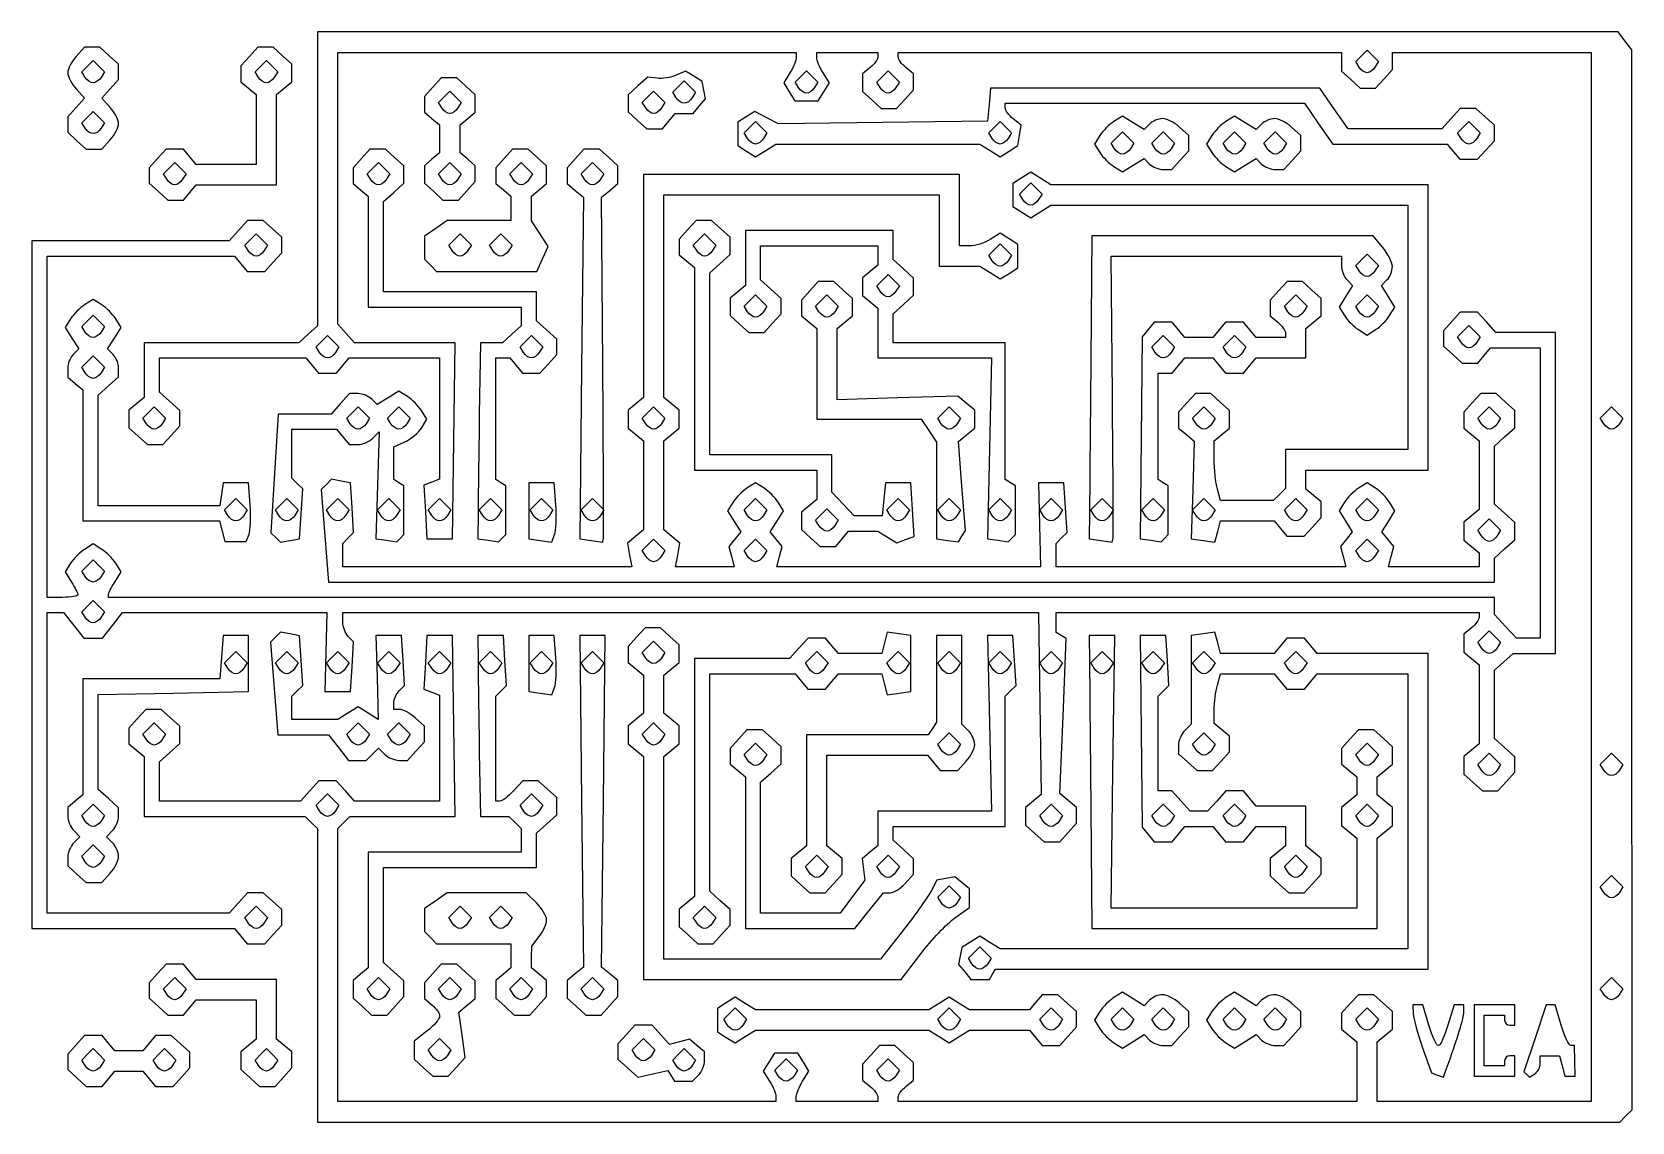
# Model space of a CAD drawing. Extents: x 0.06 to 3.55, y 0.03 to 2.41.
import ezdxf

# ---------------------------------------------------------------- set-up
doc = ezdxf.new("R2010")
doc.units = 0
doc.layers.get('0').update_dxf_attribs({"linetype": 'CONTINUOUS'})

msp = doc.modelspace()

# ---------------------------------------------------------------- linework, layer by layer
at = {"color": 7}
for points in [[(3.535967, 0.04531), (3.549301, 0.058644), (3.548947, 1.214755), (3.548594, 2.370866), (3.533834, 2.39031), (3.519073, 2.409755), (2.100854, 2.409755), (0.682634, 2.409755), (0.682634, 2.089255), (0.682634, 1.768755), (0.662315, 1.750366), (0.641996, 1.731977), (0.473426, 1.731977), (0.304856, 1.731977), (0.304856, 1.672226), (0.304856, 1.612476), (0.28819, 1.598644), (0.271523, 1.584812), (0.271523, 1.565672), (0.271523, 1.546532), (0.291842, 1.528144), (0.312162, 1.509755), (0.329009, 1.509755), (0.345857, 1.509755), (0.364245, 1.530074), (0.382634, 1.550394), (0.382634, 1.567241), (0.382634, 1.584088), (0.360412, 1.604199), (0.33819, 1.62431), (0.33819, 1.661477), (0.33819, 1.698644), (0.49794, 1.698644), (0.657691, 1.698644), (0.671523, 1.681977), (0.685355, 1.66531), (0.704856, 1.66531), (0.724358, 1.66531), (0.73819, 1.681977), (0.752022, 1.698644), (0.850661, 1.698644), (0.949301, 1.698644), (0.949301, 1.566499), (0.949301, 1.434355), (0.932049, 1.427735), (0.914798, 1.421114), (0.91816, 1.362657), (0.921523, 1.304199), (0.949301, 1.304199), (0.977079, 1.304199), (0.980096, 1.518088), (0.983114, 1.731977), (0.873485, 1.731977), (0.763856, 1.731977), (0.745467, 1.752296), (0.727079, 1.772616), (0.727079, 2.068963), (0.727079, 2.36531), (1.227079, 2.36531), (1.727079, 2.36531), (1.727079, 2.354048)], [(0.230912, 2.244991), (0.212523, 2.26531), (0.230912, 2.28563), (0.249301, 2.305949), (0.249301, 2.322796), (0.249301, 2.339644), (0.228981, 2.358033), (0.208662, 2.376421), (0.191815, 2.376421), (0.174967, 2.376421), (0.156578, 2.356102)], [(0.404856, 2.059755), (0.418688, 2.076421), (0.506217, 2.076421), (0.593745, 2.076421), (0.593745, 2.175061), (0.593745, 2.2737), (0.610412, 2.287533), (0.627079, 2.301365), (0.627079, 2.320504), (0.627079, 2.339644), (0.606759, 2.358033), (0.58644, 2.376421), (0.569592, 2.376421), (0.552745, 2.376421), (0.534356, 2.356102), (0.515967, 2.335783), (0.515967, 2.318574), (0.515967, 2.301365), (0.532634, 2.287533), (0.549301, 2.2737), (0.549301, 2.197283), (0.549301, 2.120866), (0.483995, 2.120866), (0.418688, 2.120866), (0.404856, 2.137533), (0.391024, 2.154199), (0.371885, 2.154199), (0.352745, 2.154199), (0.334356, 2.13388), (0.315967, 2.113561), (0.315967, 2.096713), (0.315967, 2.079866), (0.336287, 2.061477), (0.356606, 2.043088), (0.373815, 2.043088), (0.391024, 2.043088), (0.404856, 2.059755), (0.404856, 2.059755)], [(0.17648, 2.310723), (0.169015, 2.322802), (0.18138, 2.335167), (0.193745, 2.347533), (0.20611, 2.335167), (0.218476, 2.322802), (0.21101, 2.310723)], [(0.554258, 2.310723), (0.546793, 2.322802), (0.559158, 2.335167), (0.571523, 2.347533), (0.583888, 2.335167), (0.596253, 2.322802), (0.588788, 2.310723)], [(1.771523, 2.354048), (1.771523, 2.36531), (1.83819, 2.36531), (1.904856, 2.36531), (1.904856, 2.35556)], [(1.949301, 2.35556), (1.949301, 2.36531), (2.432634, 2.36531), (2.915968, 2.36531), (2.915968, 2.34481), (2.915968, 2.32431), (2.936287, 2.305921), (2.956606, 2.287533), (2.973454, 2.287533), (2.990301, 2.287533), (3.00869, 2.307852), (3.027079, 2.328171), (3.027079, 2.346741), (3.027079, 2.36531), (3.243745, 2.36531), (3.460412, 2.36531), (3.460412, 1.220866), (3.460412, 0.076421), (3.227079, 0.076421), (2.993745, 0.076421), (2.993745, 0.141728), (2.993745, 0.207034), (3.010412, 0.220866), (3.027079, 0.234698), (3.027079, 0.253838), (3.027079, 0.272977), (3.006759, 0.291366), (2.98644, 0.309755), (2.969592, 0.309755), (2.952745, 0.309755), (2.934356, 0.289435), (2.915968, 0.269116), (2.915968, 0.251907), (2.915968, 0.234698), (2.932634, 0.220866), (2.949301, 0.207034), (2.949301, 0.141728), (2.949301, 0.076421), (2.449301, 0.076421), (1.949301, 0.076421), (1.949301, 0.086172)], [(2.954258, 2.332945), (2.946793, 2.345024), (2.959158, 2.35739), (2.971523, 2.369755), (2.983888, 2.35739), (2.996253, 2.345024), (2.988788, 2.332945)], [(0.17648, 2.310723), (0.17648, 2.310723)], [(0.554258, 2.310723), (0.554258, 2.310723)], [(1.00869, 2.063407), (1.027079, 2.083727), (1.027079, 2.100936), (1.027079, 2.118145), (1.010412, 2.131977), (0.993745, 2.145809), (0.993745, 2.176421), (0.993745, 2.207034), (1.010412, 2.220866), (1.027079, 2.234698), (1.027079, 2.253838), (1.027079, 2.272977), (1.006759, 2.291366), (0.98644, 2.309755), (0.969592, 2.309755), (0.952745, 2.309755), (0.934356, 2.289435), (0.915967, 2.269116), (0.915967, 2.251907), (0.915967, 2.234698), (0.932634, 2.220866), (0.949301, 2.207034), (0.949301, 2.176421), (0.949301, 2.145809), (0.932634, 2.131977), (0.915967, 2.118145), (0.915967, 2.099005), (0.915967, 2.079866), (0.936287, 2.061477), (0.956606, 2.043088), (0.973454, 2.043088), (0.990301, 2.043088), (1.00869, 2.063407), (1.00869, 2.063407)], [(1.423348, 2.308907), (1.402951, 2.311474), (1.381681, 2.292226), (1.360412, 2.272977), (1.360412, 2.254199), (1.360412, 2.235421), (1.380731, 2.217032), (1.401051, 2.198644), (1.41826, 2.198644), (1.435469, 2.198644), (1.449301, 2.21531), (1.449301, 2.21531)], [(1.449301, 2.21531), (1.463133, 2.231977), (1.482634, 2.231977), (1.502135, 2.231977), (1.515524, 2.24811), (1.528914, 2.264243), (1.525218, 2.28303), (1.521523, 2.301817), (1.503589, 2.31311), (1.485655, 2.324403), (1.4647, 2.315371)], [(1.465369, 2.266278), (1.457904, 2.278358), (1.470269, 2.290723), (1.482634, 2.303088), (1.494999, 2.290723), (1.507365, 2.278358), (1.499899, 2.266278)], [(1.713271, 2.320677), (1.699463, 2.298567), (1.711704, 2.279161), (1.723945, 2.259755), (1.749301, 2.259755), (1.774657, 2.259755), (1.786898, 2.279161), (1.799139, 2.298567), (1.785331, 2.320677)], [(1.732036, 2.288501), (1.72457, 2.30058), (1.736936, 2.312945), (1.749301, 2.32531), (1.761666, 2.312945), (1.774031, 2.30058), (1.766566, 2.288501)], [(1.88819, 2.331977), (1.871523, 2.318145), (1.871523, 2.299005), (1.871523, 2.279866), (1.891842, 2.261477), (1.912162, 2.243088), (1.929009, 2.243088), (1.945857, 2.243088), (1.964245, 2.263407), (1.982634, 2.283727), (1.982634, 2.300936), (1.982634, 2.318145), (1.965968, 2.331977)], [(1.909814, 2.288501), (1.902348, 2.30058), (1.914713, 2.312945), (1.927079, 2.32531), (1.939444, 2.312945), (1.951809, 2.30058), (1.944344, 2.288501)], [(2.954258, 2.332945), (2.954258, 2.332945)], [(0.156578, 2.28563), (0.174967, 2.26531), (0.156578, 2.244991), (0.13819, 2.224672), (0.13819, 2.207824), (0.13819, 2.190977), (0.158509, 2.172588), (0.178828, 2.154199), (0.195676, 2.154199), (0.212523, 2.154199), (0.230912, 2.174519), (0.230912, 2.174519)], [(0.954258, 2.244056), (0.946793, 2.256136), (0.959158, 2.268501), (0.971523, 2.280866), (0.983888, 2.268501), (0.996253, 2.256136), (0.988788, 2.244056)], [(1.398702, 2.244056), (1.391237, 2.256136), (1.403602, 2.268501), (1.415967, 2.280866), (1.428333, 2.268501), (1.440698, 2.256136), (1.433232, 2.244056)], [(3.230912, 2.152296), (3.249301, 2.172616), (3.249301, 2.189463), (3.249301, 2.206311), (3.228981, 2.224699), (3.208662, 2.243088), (3.191815, 2.243088), (3.174967, 2.243088), (3.154856, 2.220866), (3.134746, 2.198644), (3.032423, 2.198644), (2.930101, 2.198644), (2.899301, 2.243088), (2.868501, 2.287533), (2.509605, 2.287533), (2.150709, 2.287533), (2.147227, 2.251421), (2.143745, 2.21531), (1.915967, 2.212227), (1.68819, 2.209144), (1.662466, 2.222825), (1.636743, 2.236506), (1.618022, 2.224697), (1.599301, 2.212888), (1.599301, 2.187533), (1.599301, 2.162177), (1.618707, 2.149936), (1.638113, 2.137695), (1.660223, 2.151503), (1.682333, 2.16531), (1.904856, 2.16531), (2.12738, 2.16531), (2.14949, 2.151503), (2.1716, 2.137695), (2.191006, 2.149859), (2.210412, 2.162024), (2.213726, 2.184084), (2.21704, 2.206144), (2.199837, 2.220421)], [(1.732036, 2.288501), (1.732036, 2.288501)], [(1.909814, 2.288501), (1.909814, 2.288501)], [(0.17648, 2.199612), (0.169015, 2.211691), (0.18138, 2.224056), (0.193745, 2.236421), (0.20611, 2.224056), (0.218476, 2.211691), (0.21101, 2.199612)], [(0.954258, 2.244056), (0.954258, 2.244056)], [(1.398702, 2.244056), (1.398702, 2.244056)], [(1.465369, 2.266278), (1.465369, 2.266278)], [(2.182634, 2.244449), (2.182634, 2.254199), (2.508901, 2.254199), (2.835167, 2.254199), (2.865967, 2.209755), (2.896767, 2.16531), (3.021674, 2.16531), (3.14658, 2.16531), (3.160412, 2.148644), (3.174244, 2.131977), (3.193384, 2.131977), (3.212523, 2.131977), (3.230912, 2.152296), (3.230912, 2.152296)], [(0.17648, 2.199612), (0.17648, 2.199612)], [(1.620925, 2.17739), (1.613459, 2.189469), (1.625824, 2.201834), (1.63819, 2.214199), (1.650555, 2.201834), (1.66292, 2.189469), (1.655455, 2.17739)], [(2.154258, 2.17739), (2.146793, 2.189469), (2.159158, 2.201834), (2.171523, 2.214199), (2.183888, 2.201834), (2.196253, 2.189469), (2.188788, 2.17739)], [(2.497277, 2.208843), (2.485254, 2.196819), (2.461683, 2.211539), (2.438113, 2.226259), (2.419449, 2.214487)], [(2.564245, 2.130074), (2.582634, 2.150393), (2.582634, 2.167241), (2.582634, 2.184088), (2.562315, 2.202477)], [(2.741722, 2.208843), (2.729699, 2.196819), (2.706128, 2.211539), (2.682557, 2.226259), (2.663894, 2.214487)], [(2.80869, 2.130074), (2.827079, 2.150393), (2.827079, 2.167241), (2.827079, 2.184088), (2.806759, 2.202477)], [(3.17648, 2.17739), (3.169015, 2.189469), (3.18138, 2.201834), (3.193745, 2.214199), (3.20611, 2.201834), (3.218476, 2.189469), (3.21101, 2.17739)], [(1.620925, 2.17739), (1.620925, 2.17739)], [(2.154258, 2.17739), (2.154258, 2.17739)], [(2.388989, 2.184012), (2.377192, 2.16531), (2.388989, 2.146608)], [(2.420925, 2.155167), (2.413459, 2.167247), (2.425824, 2.179612), (2.43819, 2.191977), (2.450555, 2.179612), (2.46292, 2.167247), (2.455455, 2.155167)], [(2.509814, 2.155167), (2.502348, 2.167247), (2.514713, 2.179612), (2.527079, 2.191977), (2.539444, 2.179612), (2.551809, 2.167247), (2.544344, 2.155167)], [(2.633434, 2.184012), (2.621637, 2.16531), (2.633434, 2.146608)], [(2.665369, 2.155167), (2.657904, 2.167247), (2.670269, 2.179612), (2.682634, 2.191977), (2.694999, 2.179612), (2.707365, 2.167247), (2.699899, 2.155167)], [(2.754258, 2.155167), (2.746793, 2.167247), (2.759158, 2.179612), (2.771523, 2.191977), (2.783888, 2.179612), (2.796253, 2.167247), (2.788788, 2.155167)], [(3.17648, 2.17739), (3.17648, 2.17739)], [(1.085869, 1.305582), (1.093745, 1.313458), (1.093745, 1.366506), (1.093745, 1.419554), (1.082634, 1.426421), (1.071523, 1.433289), (1.071523, 1.565966), (1.071523, 1.698644), (1.086829, 1.698644), (1.102135, 1.698644), (1.115967, 1.681977), (1.1298, 1.66531), (1.148939, 1.66531), (1.168079, 1.66531), (1.186468, 1.68563), (1.204856, 1.705949), (1.204856, 1.722796), (1.204856, 1.739644), (1.182634, 1.759755), (1.160412, 1.779866), (1.160412, 1.811477), (1.160412, 1.843088), (0.993745, 1.843088), (0.827079, 1.843088), (0.827079, 1.941366), (0.827079, 2.039644), (0.849301, 2.059755), (0.871523, 2.079866), (0.871523, 2.098644), (0.871523, 2.117422), (0.851204, 2.13581), (0.830884, 2.154199), (0.814037, 2.154199), (0.797189, 2.154199), (0.778801, 2.13388), (0.760412, 2.113561), (0.760412, 2.096352), (0.760412, 2.079142), (0.777079, 2.06531), (0.793745, 2.051478), (0.793745, 1.930617), (0.793745, 1.809755), (0.960412, 1.809755), (1.127079, 1.809755), (1.127079, 1.789255), (1.127079, 1.768755), (1.106759, 1.750366), (1.08644, 1.731977), (1.062315, 1.731977), (1.03819, 1.731977), (1.035839, 1.576421)], [(1.173337, 1.914855), (1.185786, 1.942178), (1.167544, 1.97002), (1.149301, 1.997862), (1.149301, 2.02467), (1.149301, 2.051478), (1.165967, 2.06531), (1.182634, 2.079142), (1.182634, 2.098282), (1.182634, 2.117422), (1.162315, 2.13581), (1.141995, 2.154199), (1.125148, 2.154199), (1.108301, 2.154199), (1.089912, 2.13388), (1.071523, 2.113561), (1.071523, 2.096352), (1.071523, 2.079142), (1.08819, 2.06531), (1.104856, 2.051478), (1.104856, 2.025061), (1.104856, 1.998644), (1.035106, 1.998644), (0.965356, 1.998644), (0.940662, 1.981347), (0.915967, 1.96405), (0.915967, 1.939125), (0.915967, 1.914199), (0.929301, 1.900866), (0.942634, 1.887533), (1.051761, 1.887533), (1.160888, 1.887533), (1.173337, 1.914855), (1.173337, 1.914855)], [(1.305083, 1.682408), (1.30248, 2.049506), (1.320335, 2.064324), (1.33819, 2.079142), (1.33819, 2.098282), (1.33819, 2.117422), (1.31787, 2.13581), (1.297551, 2.154199), (1.280704, 2.154199), (1.263856, 2.154199), (1.245467, 2.13388), (1.227079, 2.113561), (1.227079, 2.096352), (1.227079, 2.079142), (1.244933, 2.064324), (1.262788, 2.049506), (1.258822, 1.676853), (1.254856, 1.304199), (1.279856, 1.300649), (1.304856, 1.297098), (1.306271, 1.306204), (1.306271, 1.306204)], [(2.419449, 2.116134), (2.438113, 2.104361), (2.461683, 2.119081), (2.485254, 2.133802), (2.497277, 2.121778)], [(2.420925, 2.155167), (2.420925, 2.155167)], [(2.509814, 2.155167), (2.509814, 2.155167)], [(2.527579, 2.109755), (2.545857, 2.109755), (2.564245, 2.130074), (2.564245, 2.130074)], [(2.663894, 2.116134), (2.682557, 2.104361), (2.706128, 2.119081), (2.729699, 2.133802), (2.741722, 2.121778)], [(2.665369, 2.155167), (2.665369, 2.155167)], [(2.754258, 2.155167), (2.754258, 2.155167)], [(2.772023, 2.109755), (2.790301, 2.109755), (2.80869, 2.130074), (2.80869, 2.130074)], [(0.354258, 2.088501), (0.346793, 2.10058), (0.359158, 2.112945), (0.371523, 2.12531), (0.383888, 2.112945), (0.396253, 2.10058), (0.388788, 2.088501)], [(2.105007, 1.943088), (2.082634, 1.943088), (2.082634, 2.020866), (2.082634, 2.098644), (1.73819, 2.098644), (1.393745, 2.098644), (1.393745, 1.85556), (1.393745, 1.612476), (1.377079, 1.598644), (1.360412, 1.584812), (1.360412, 1.56531), (1.360412, 1.545809), (1.377079, 1.531977), (1.393745, 1.518145), (1.393745, 1.420866), (1.393745, 1.323587), (1.376185, 1.309013), (1.358625, 1.29444), (1.363533, 1.268764), (1.368441, 1.243088), (1.053316, 1.243088), (0.73819, 1.243088), (0.73819, 1.268644), (0.73819, 1.294199), (0.749973, 1.305982), (0.761756, 1.317766), (0.758306, 1.371994), (0.754856, 1.426222), (0.734232, 1.430141), (0.713607, 1.434061), (0.70242, 1.422874), (0.691233, 1.411687), (0.699224, 1.310721), (0.707215, 1.209755), (1.978258, 1.209755), (3.249301, 1.209755), (3.249301, 1.23581), (3.249301, 1.23581)], [(0.798702, 2.088501), (0.791237, 2.10058), (0.803602, 2.112945), (0.815967, 2.12531), (0.828333, 2.112945), (0.840698, 2.10058), (0.833232, 2.088501)], [(0.954258, 2.088501), (0.946793, 2.10058), (0.959158, 2.112945), (0.971523, 2.12531), (0.983888, 2.112945), (0.996253, 2.10058), (0.988788, 2.088501)], [(1.109814, 2.088501), (1.102348, 2.10058), (1.114713, 2.112945), (1.127079, 2.12531), (1.139444, 2.112945), (1.151809, 2.10058), (1.144344, 2.088501)], [(1.265369, 2.088501), (1.257904, 2.10058), (1.270269, 2.112945), (1.282634, 2.12531), (1.294999, 2.112945), (1.307365, 2.10058), (1.299899, 2.088501)], [(2.645851, 1.319987), (2.651893, 1.343088), (2.710347, 1.343088), (2.768802, 1.343088), (2.782634, 1.326421), (2.796466, 1.309755), (2.815606, 1.309755), (2.834746, 1.309755), (2.853134, 1.330074), (2.871523, 1.350393), (2.871523, 1.367602), (2.871523, 1.384812), (2.854856, 1.398644), (2.83819, 1.412476), (2.83819, 1.433338), (2.83819, 1.454199), (2.971523, 1.454199), (3.104856, 1.454199), (3.104856, 1.76531), (3.104856, 2.076421), (2.693594, 2.076421), (2.282333, 2.076421), (2.260223, 2.090229), (2.238113, 2.104037), (2.218707, 2.091796), (2.199301, 2.079555), (2.199301, 2.054199), (2.199301, 2.028843), (2.218707, 2.016602), (2.238113, 2.004361), (2.260223, 2.018169), (2.282333, 2.031977), (2.671372, 2.031977), (3.060412, 2.031977), (3.060412, 1.76531), (3.060412, 1.498644), (2.927079, 1.498644), (2.793745, 1.498644), (2.793745, 1.456421), (2.793745, 1.414199), (2.780412, 1.400866), (2.767079, 1.387533), (2.709486, 1.387533), (2.651893, 1.387533), (2.645193, 1.412533)], [(0.354258, 2.088501), (0.354258, 2.088501)], [(0.798702, 2.088501), (0.798702, 2.088501)], [(0.954258, 2.088501), (0.954258, 2.088501)], [(1.109814, 2.088501), (1.109814, 2.088501)], [(1.265369, 2.088501), (1.265369, 2.088501)], [(2.220925, 2.044056), (2.213459, 2.056136), (2.225824, 2.068501), (2.23819, 2.080866), (2.250555, 2.068501), (2.26292, 2.056136), (2.255455, 2.044056)], [(1.589013, 1.384051), (1.577241, 1.365387), (1.591686, 1.342256), (1.606132, 1.319125), (1.593072, 1.303388), (1.580011, 1.287651), (1.585838, 1.26537), (1.591665, 1.243088), (1.527579, 1.243088), (1.463493, 1.243088), (1.468402, 1.268764), (1.47331, 1.29444), (1.45575, 1.309013), (1.43819, 1.323587), (1.43819, 1.420866), (1.43819, 1.518145), (1.454856, 1.531977), (1.471523, 1.545809), (1.471523, 1.56531), (1.471523, 1.584812), (1.454856, 1.598644), (1.43819, 1.612476), (1.43819, 1.833338), (1.43819, 2.054199), (1.73819, 2.054199), (2.03819, 2.054199), (2.03819, 1.976421), (2.03819, 1.898644), (2.082785, 1.898644), (2.12738, 1.898644), (2.14949, 1.884836), (2.1716, 1.871028), (2.191006, 1.883269), (2.210412, 1.89551), (2.210412, 1.920866), (2.210412, 1.946222), (2.191006, 1.958463), (2.1716, 1.970704), (2.14949, 1.956896)], [(2.220925, 2.044056), (2.220925, 2.044056)], [(0.127079, 1.176421), (0.093745, 1.176421), (0.093745, 1.548644), (0.093745, 1.920866), (0.29794, 1.920866), (0.502135, 1.920866), (0.515967, 1.904199), (0.5298, 1.887533), (0.548939, 1.887533), (0.568079, 1.887533), (0.586468, 1.907852), (0.604856, 1.928171), (0.604856, 1.945019), (0.604856, 1.961866), (0.584537, 1.980255), (0.564218, 1.998644), (0.54737, 1.998644), (0.530523, 1.998644), (0.510412, 1.976421), (0.490301, 1.954199), (0.275356, 1.954199), (0.060412, 1.954199), (0.060412, 1.204199), (0.060412, 0.454199), (0.281274, 0.454199), (0.502135, 0.454199), (0.515967, 0.437533), (0.5298, 0.420866), (0.548939, 0.420866), (0.568079, 0.420866), (0.586468, 0.441185), (0.586468, 0.441185)], [(1.827079, 1.304199), (1.840911, 1.320866), (1.873034, 1.320866), (1.905158, 1.320866), (1.925757, 1.308001), (1.946357, 1.295137), (1.965081, 1.302321), (1.983804, 1.309506), (1.980441, 1.367964), (1.977079, 1.426421), (1.949301, 1.426421), (1.921523, 1.426421), (1.918041, 1.39031), (1.914559, 1.354199), (1.883867, 1.354199), (1.853174, 1.354199), (1.829015, 1.379915), (1.804856, 1.405632), (1.804856, 1.446582), (1.804856, 1.487533), (1.671523, 1.487533), (1.53819, 1.487533), (1.53819, 1.68581), (1.53819, 1.884088), (1.560412, 1.904199), (1.582634, 1.92431), (1.582634, 1.943088), (1.582634, 1.961866), (1.562315, 1.980255), (1.541995, 1.998644), (1.525148, 1.998644), (1.508301, 1.998644), (1.489912, 1.978324), (1.471523, 1.958005), (1.471523, 1.940796), (1.471523, 1.923587), (1.48819, 1.909755), (1.504856, 1.895923), (1.504856, 1.675061), (1.504856, 1.454199), (1.63819, 1.454199), (1.771523, 1.454199), (1.771523, 1.422226), (1.771523, 1.390254), (1.754856, 1.376421), (1.73819, 1.362589), (1.73819, 1.34345), (1.73819, 1.32431), (1.758509, 1.305921), (1.778828, 1.287533), (1.796037, 1.287533), (1.813246, 1.287533), (1.827079, 1.304199), (1.827079, 1.304199)], [(0.532036, 1.932945), (0.52457, 1.945024), (0.536936, 1.95739), (0.549301, 1.969755), (0.561666, 1.95739), (0.574031, 1.945024), (0.566566, 1.932945)], [(0.97648, 1.932945), (0.969015, 1.945024), (0.98138, 1.95739), (0.993745, 1.969755), (1.00611, 1.95739), (1.018476, 1.945024), (1.01101, 1.932945)], [(1.065369, 1.932945), (1.057904, 1.945024), (1.070269, 1.95739), (1.082634, 1.969755), (1.094999, 1.95739), (1.107365, 1.945024), (1.099899, 1.932945)], [(1.509814, 1.932945), (1.502348, 1.945024), (1.514713, 1.95739), (1.527079, 1.969755), (1.539444, 1.95739), (1.551809, 1.945024), (1.544344, 1.932945)], [(2.19698, 1.305582), (2.204856, 1.313458), (2.204856, 1.366506), (2.204856, 1.419554), (2.193745, 1.426421), (2.182634, 1.433289), (2.182634, 1.582633), (2.182634, 1.731977), (2.060412, 1.731977), (1.93819, 1.731977), (1.93819, 1.763588), (1.93819, 1.7952), (1.960412, 1.81531), (1.982634, 1.835421), (1.982634, 1.854199), (1.982634, 1.872977), (1.960412, 1.893088), (1.93819, 1.913199), (1.93819, 1.94481), (1.93819, 1.976421), (1.777079, 1.976421), (1.615967, 1.976421), (1.615967, 1.916671), (1.615967, 1.85692), (1.599301, 1.843088), (1.582634, 1.829256), (1.582634, 1.810116), (1.582634, 1.790977), (1.602953, 1.772588), (1.623273, 1.754199), (1.64012, 1.754199), (1.656968, 1.754199), (1.675356, 1.774519), (1.693745, 1.794838), (1.693745, 1.811685), (1.693745, 1.828533), (1.671523, 1.848644), (1.649301, 1.868755), (1.649301, 1.905921), (1.649301, 1.943088), (1.777079, 1.943088), (1.904856, 1.943088), (1.904856, 1.922226), (1.904856, 1.901365), (1.88819, 1.887533), (1.871523, 1.8737), (1.871523, 1.854199), (1.871523, 1.834698), (1.88819, 1.820866), (1.904856, 1.807034), (1.904856, 1.752839), (1.904856, 1.698644), (2.028579, 1.698644), (2.152301, 1.698644), (2.148023, 1.501421), (2.143745, 1.304199), (2.166425, 1.300953), (2.189104, 1.297706), (2.19698, 1.305582), (2.19698, 1.305582)], [(3.005483, 1.94031), (2.984628, 1.96531), (2.678075, 1.96531), (2.371523, 1.96531), (2.369173, 1.693088)], [(0.532036, 1.932945), (0.532036, 1.932945)], [(0.97648, 1.932945), (0.97648, 1.932945)], [(1.065369, 1.932945), (1.065369, 1.932945)], [(1.509814, 1.932945), (1.509814, 1.932945)], [(2.154258, 1.910723), (2.146793, 1.922802), (2.159158, 1.935167), (2.171523, 1.947533), (2.183888, 1.935167), (2.196253, 1.922802), (2.188788, 1.910723)], [(2.416262, 1.618088), (2.413278, 1.920866), (2.664623, 1.920866), (2.915967, 1.920866), (2.915967, 1.900866)], [(2.954258, 1.888501), (2.946793, 1.90058), (2.959158, 1.912945), (2.971523, 1.92531), (2.983888, 1.912945), (2.996253, 1.90058), (2.988788, 1.888501)], [(2.154258, 1.910723), (2.154258, 1.910723)], [(2.954258, 1.888501), (2.954258, 1.888501)], [(2.088261, 1.309871), (2.095985, 1.322369), (2.088304, 1.419422), (2.080622, 1.516475), (2.098295, 1.531142), (2.115967, 1.545809), (2.115967, 1.56531), (2.115967, 1.584812), (2.097582, 1.600061), (2.079197, 1.61531), (1.947582, 1.611363), (1.815967, 1.607415), (1.815967, 1.685002), (1.815967, 1.762589), (1.832634, 1.776421), (1.849301, 1.790254), (1.849301, 1.809393), (1.849301, 1.828533), (1.828981, 1.846922), (1.808662, 1.86531), (1.791815, 1.86531), (1.774967, 1.86531), (1.756578, 1.844991), (1.73819, 1.824672), (1.73819, 1.807463), (1.73819, 1.790254), (1.754856, 1.776421), (1.771523, 1.762589), (1.771523, 1.66395), (1.771523, 1.56531), (1.885517, 1.56531), (1.999511, 1.56531), (2.016072, 1.54031), (2.032634, 1.51531), (2.032634, 1.409755), (2.032634, 1.304199), (2.056586, 1.300786), (2.080537, 1.297373), (2.088261, 1.309871), (2.088261, 1.309871)], [(1.909814, 1.844056), (1.902348, 1.856136), (1.914713, 1.868501), (1.927079, 1.880866), (1.939444, 1.868501), (1.951809, 1.856136), (1.944344, 1.844056)], [(2.530314, 1.305582), (2.53819, 1.313458), (2.53819, 1.366506), (2.53819, 1.419554), (2.527079, 1.426421), (2.515967, 1.433289), (2.515967, 1.549299), (2.515967, 1.66531), (2.531274, 1.66531), (2.54658, 1.66531), (2.560412, 1.681977), (2.574244, 1.698644), (2.604856, 1.698644), (2.635469, 1.698644), (2.649301, 1.681977), (2.663133, 1.66531), (2.682634, 1.66531), (2.702135, 1.66531), (2.715967, 1.681977), (2.7298, 1.698644), (2.783995, 1.698644), (2.83819, 1.698644), (2.83819, 1.730617), (2.83819, 1.762589), (2.854856, 1.776421), (2.871523, 1.790254), (2.871523, 1.809393), (2.871523, 1.828533), (2.851204, 1.846922), (2.830884, 1.86531), (2.814037, 1.86531), (2.797189, 1.86531), (2.778801, 1.844991), (2.760412, 1.824672), (2.760412, 1.807463), (2.760412, 1.790254), (2.777079, 1.776421)], [(2.927991, 1.868843), (2.940014, 1.856819), (2.925294, 1.833249), (2.910574, 1.809678), (2.922347, 1.791015)], [(3.020699, 1.791015), (3.032472, 1.809678), (3.017752, 1.833249), (3.003032, 1.856819), (3.015055, 1.868843)], [(0.212447, 1.814511), (0.193745, 1.826308), (0.175043, 1.814511)], [(1.620925, 1.799612), (1.613459, 1.811691), (1.625824, 1.824056), (1.63819, 1.836421), (1.650555, 1.824056), (1.66292, 1.811691), (1.655455, 1.799612)], [(1.77648, 1.799612), (1.769015, 1.811691), (1.78138, 1.824056), (1.793745, 1.836421), (1.80611, 1.824056), (1.818476, 1.811691), (1.81101, 1.799612)], [(1.909814, 1.844056), (1.909814, 1.844056)], [(2.798702, 1.799612), (2.791237, 1.811691), (2.803602, 1.824056), (2.815967, 1.836421), (2.828333, 1.824056), (2.840698, 1.811691), (2.833232, 1.799612)], [(2.954258, 1.799612), (2.946793, 1.811691), (2.959158, 1.824056), (2.971523, 1.836421), (2.983888, 1.824056), (2.996253, 1.811691), (2.988788, 1.799612)], [(0.144569, 1.784051), (0.132796, 1.765387), (0.147516, 1.741817), (0.162236, 1.718246), (0.150213, 1.706223)], [(0.17648, 1.755167), (0.169015, 1.767247), (0.18138, 1.779612), (0.193745, 1.791977), (0.20611, 1.779612), (0.218476, 1.767247), (0.21101, 1.755167)], [(0.237277, 1.706223), (0.225254, 1.718246), (0.239974, 1.741817), (0.254694, 1.765387), (0.242922, 1.784051)], [(3.199301, 1.109757), (3.182634, 1.095923), (3.182634, 1.076421), (3.182634, 1.05692), (3.199301, 1.043088), (3.215967, 1.029256), (3.215967, 0.943088), (3.215967, 0.85692), (3.199301, 0.843088), (3.182634, 0.829256), (3.182634, 0.810116), (3.182634, 0.790977), (3.202953, 0.772588), (3.223273, 0.754199), (3.24012, 0.754199), (3.256968, 0.754199), (3.275356, 0.774519), (3.293745, 0.794838), (3.293745, 0.811685), (3.293745, 0.828533), (3.271523, 0.848644), (3.249301, 0.868755), (3.249301, 0.943088), (3.249301, 1.017422), (3.26962, 1.03581), (3.289939, 1.054199), (3.336287, 1.054199), (3.382634, 1.054199), (3.382634, 1.404199), (3.382634, 1.754199), (3.31769, 1.754199), (3.252745, 1.754199), (3.232634, 1.776421), (3.212523, 1.798644), (3.193745, 1.798644), (3.174967, 1.798644), (3.156578, 1.778324), (3.13819, 1.758005), (3.13819, 1.741158), (3.13819, 1.72431), (3.158509, 1.705921), (3.178828, 1.687533), (3.196037, 1.687533), (3.213246, 1.687533), (3.227079, 1.704199), (3.240911, 1.720866), (3.295106, 1.720866), (3.349301, 1.720866), (3.349301, 1.404199), (3.349301, 1.087533), (3.32346, 1.087533), (3.297619, 1.087533), (3.27346, 1.113249), (3.249301, 1.138965), (3.249301, 1.157693), (3.249301, 1.176421), (1.73819, 1.176421), (0.227079, 1.176421), (0.227079, 1.182128)], [(1.620925, 1.799612), (1.620925, 1.799612)], [(1.77648, 1.799612), (1.77648, 1.799612)], [(2.798702, 1.799612), (2.798702, 1.799612)], [(2.954258, 1.799612), (2.954258, 1.799612)], [(0.17648, 1.755167), (0.17648, 1.755167)], [(0.687591, 1.710723), (0.680126, 1.722802), (0.692491, 1.735167), (0.704856, 1.747533), (0.717222, 1.735167), (0.729587, 1.722802), (0.722121, 1.710723)], [(1.132036, 1.710723), (1.12457, 1.722802), (1.136936, 1.735167), (1.149301, 1.747533), (1.161666, 1.735167), (1.174031, 1.722802), (1.166566, 1.710723)], [(2.793745, 1.752839), (2.793745, 1.743088), (2.761772, 1.743088), (2.7298, 1.743088), (2.715967, 1.759755), (2.702135, 1.776421), (2.682634, 1.776421), (2.663133, 1.776421), (2.649301, 1.759755), (2.635469, 1.743088), (2.604856, 1.743088), (2.574244, 1.743088), (2.560412, 1.759755), (2.54658, 1.776421), (2.527079, 1.776421), (2.507577, 1.776421), (2.494339, 1.76047), (2.4811, 1.744518), (2.479089, 1.524359), (2.477079, 1.304199), (2.499758, 1.300953), (2.522437, 1.297706), (2.530314, 1.305582), (2.530314, 1.305582)], [(2.509814, 1.710723), (2.502348, 1.722802), (2.514713, 1.735167), (2.527079, 1.747533), (2.539444, 1.735167), (2.551809, 1.722802), (2.544344, 1.710723)], [(2.665369, 1.710723), (2.657904, 1.722802), (2.670269, 1.735167), (2.682634, 1.747533), (2.694999, 1.735167), (2.707365, 1.722802), (2.699899, 1.710723)], [(2.952821, 1.760554), (2.971523, 1.748757), (2.990225, 1.760554)], [(3.17648, 1.732945), (3.169015, 1.745024), (3.18138, 1.75739), (3.193745, 1.769755), (3.20611, 1.75739), (3.218476, 1.745024), (3.21101, 1.732945)], [(0.687591, 1.710723), (0.687591, 1.710723)], [(1.132036, 1.710723), (1.132036, 1.710723)], [(2.509814, 1.710723), (2.509814, 1.710723)], [(2.665369, 1.710723), (2.665369, 1.710723)], [(3.17648, 1.732945), (3.17648, 1.732945)], [(0.13819, 1.67556), (0.13819, 1.65692), (0.154856, 1.643088), (0.171523, 1.629256), (0.171523, 1.486172), (0.171523, 1.343088), (0.320227, 1.343088), (0.468931, 1.343088), (0.474742, 1.320866), (0.480554, 1.298644), (0.504165, 1.298644), (0.527776, 1.298644), (0.533684, 1.314039), (0.533684, 1.314039)], [(0.17648, 1.666278), (0.169015, 1.678358), (0.18138, 1.690723), (0.193745, 1.703088), (0.20611, 1.690723), (0.218476, 1.678358), (0.21101, 1.666278)], [(0.536113, 1.377928), (0.532634, 1.426421), (0.504856, 1.426421), (0.477079, 1.426421), (0.473528, 1.401421), (0.469977, 1.376421), (0.337417, 1.376421), (0.204856, 1.376421), (0.204856, 1.496922), (0.204856, 1.617422), (0.227079, 1.637533), (0.249301, 1.657643), (0.249301, 1.675921)], [(0.17648, 1.666278), (0.17648, 1.666278)], [(0.771023, 1.620866), (0.752745, 1.620866), (0.732634, 1.598644), (0.712523, 1.576421), (0.654765, 1.576421), (0.597006, 1.576421), (0.589267, 1.446974), (0.581528, 1.317527), (0.592012, 1.307043), (0.602496, 1.29656), (0.623121, 1.300479), (0.643745, 1.304399), (0.647195, 1.358627), (0.650645, 1.412855), (0.638862, 1.424638), (0.627079, 1.436421), (0.627079, 1.489755), (0.627079, 1.543088), (0.675718, 1.543088), (0.724358, 1.543088), (0.73819, 1.526421), (0.752022, 1.509755), (0.770661, 1.509755)], [(0.879152, 1.614487), (0.860489, 1.626259), (0.836918, 1.611539), (0.813347, 1.596819), (0.801324, 1.608843)], [(2.638341, 1.477839), (2.63819, 1.518145), (2.654857, 1.531977), (2.671524, 1.545809), (2.671524, 1.564949), (2.671524, 1.584088), (2.651204, 1.602477), (2.630885, 1.620866), (2.614037, 1.620866), (2.59719, 1.620866), (2.578801, 1.600547), (2.560413, 1.580227), (2.560413, 1.563018), (2.560413, 1.545809), (2.577506, 1.531623), (2.594599, 1.517437), (2.591395, 1.410818), (2.58819, 1.304199), (2.614001, 1.300542), (2.639811, 1.296886), (2.645852, 1.319987), (2.645851, 1.319987)], [(3.249301, 1.23581), (3.249301, 1.261866), (3.271523, 1.281977), (3.293745, 1.302088), (3.293745, 1.320866), (3.293745, 1.339644), (3.271523, 1.359755), (3.249301, 1.379866), (3.249301, 1.443088), (3.249301, 1.506311), (3.271523, 1.526421), (3.293745, 1.546532), (3.293745, 1.56531), (3.293745, 1.584088), (3.273426, 1.602477), (3.253107, 1.620866), (3.236259, 1.620866), (3.219412, 1.620866), (3.201023, 1.600547), (3.182634, 1.580227), (3.182634, 1.563018), (3.182634, 1.545809), (3.199301, 1.531977), (3.215967, 1.518145), (3.215967, 1.443088), (3.215967, 1.368031), (3.199301, 1.354199), (3.182634, 1.340367), (3.182634, 1.320866), (3.182634, 1.301365), (3.199301, 1.287533), (3.215967, 1.2737), (3.215967, 1.258394), (3.215967, 1.243088), (3.117008, 1.243088), (3.018048, 1.243088), (3.023875, 1.26537), (3.029701, 1.287651), (3.016641, 1.303388), (3.003581, 1.319125), (3.018026, 1.342256), (3.032472, 1.365387), (3.020699, 1.384051)], [(0.309814, 1.555167), (0.302348, 1.567247), (0.314713, 1.579612), (0.327079, 1.591977), (0.339444, 1.579612), (0.351809, 1.567247), (0.344344, 1.555167)], [(0.754258, 1.555167), (0.746793, 1.567247), (0.759158, 1.579612), (0.771523, 1.591977), (0.783888, 1.579612), (0.796253, 1.567247), (0.788788, 1.555167)], [(0.843147, 1.555167), (0.835681, 1.567247), (0.848047, 1.579612), (0.860412, 1.591977), (0.872777, 1.579612), (0.885142, 1.567247), (0.877677, 1.555167)], [(0.909446, 1.545866), (0.921409, 1.56531), (0.909612, 1.584012)], [(1.398702, 1.555167), (1.391237, 1.567247), (1.403602, 1.579612), (1.415967, 1.591977), (1.428333, 1.579612), (1.440698, 1.567247), (1.433232, 1.555167)], [(2.043147, 1.555167), (2.035681, 1.567247), (2.048047, 1.579612), (2.060412, 1.591977), (2.072777, 1.579612), (2.085142, 1.567247), (2.077677, 1.555167)], [(2.598702, 1.555167), (2.591237, 1.567247), (2.603602, 1.579612), (2.615967, 1.591977), (2.628333, 1.579612), (2.640698, 1.567247), (2.633232, 1.555167)], [(3.220925, 1.555167), (3.213459, 1.567247), (3.225824, 1.579612), (3.23819, 1.591977), (3.250555, 1.579612), (3.26292, 1.567247), (3.255455, 1.555167)], [(3.487591, 1.555167), (3.480126, 1.567247), (3.492491, 1.579612), (3.504856, 1.591977), (3.517222, 1.579612), (3.529587, 1.567247), (3.522121, 1.555167)], [(0.309814, 1.555167), (0.309814, 1.555167)], [(0.754258, 1.555167), (0.754258, 1.555167)], [(0.803405, 1.523644), (0.817509, 1.537533), (0.81396, 1.420866), (0.810412, 1.304199), (0.833091, 1.300953), (0.855771, 1.297706), (0.863647, 1.305582), (0.863647, 1.305582)], [(0.843147, 1.555167), (0.843147, 1.555167)], [(1.398702, 1.555167), (1.398702, 1.555167)], [(2.043147, 1.555167), (2.043147, 1.555167)], [(2.598702, 1.555167), (2.598702, 1.555167)], [(3.220925, 1.555167), (3.220925, 1.555167)], [(3.487591, 1.555167), (3.487591, 1.555167)], [(0.863647, 1.305582), (0.871523, 1.313458), (0.871523, 1.366506), (0.871523, 1.419554), (0.860412, 1.426421), (0.849301, 1.433289), (0.849301, 1.468887), (0.849301, 1.504485), (0.873392, 1.515453)], [(1.20278, 1.377928), (1.199301, 1.426421), (1.171523, 1.426421), (1.143745, 1.426421), (1.143745, 1.36531), (1.143745, 1.304199), (1.168795, 1.300642), (1.193845, 1.297085), (1.200051, 1.31326), (1.200051, 1.31326)], [(1.656892, 1.414511), (1.63819, 1.426308), (1.619488, 1.414511)], [(2.922347, 1.384051), (2.910574, 1.365387), (2.92502, 1.342256), (2.939465, 1.319125), (2.926405, 1.303388), (2.913345, 1.287651), (2.919171, 1.26537), (2.924998, 1.243088), (2.609372, 1.243088), (2.293745, 1.243088), (2.293745, 1.268644), (2.293745, 1.294199), (2.305528, 1.305982), (2.317312, 1.317766), (2.313862, 1.372093), (2.310412, 1.426421), (2.282634, 1.426421), (2.254856, 1.426421), (2.257312, 1.334755), (2.259767, 1.243088), (1.972241, 1.243088), (1.684715, 1.243088), (1.690541, 1.26537), (1.696368, 1.287651), (1.683308, 1.303388), (1.670247, 1.319125), (1.684693, 1.342256), (1.699139, 1.365387), (1.687366, 1.384051)], [(2.990225, 1.414511), (2.971523, 1.426308), (2.952821, 1.414511)], [(0.487591, 1.355167), (0.480126, 1.367247), (0.492491, 1.379612), (0.504856, 1.391977), (0.517222, 1.379612), (0.529587, 1.367247), (0.522121, 1.355167)], [(0.598702, 1.355167), (0.591237, 1.367247), (0.603602, 1.379612), (0.615967, 1.391977), (0.628333, 1.379612), (0.640698, 1.367247), (0.633232, 1.355167)], [(0.709814, 1.355167), (0.702348, 1.367247), (0.714713, 1.379612), (0.727079, 1.391977), (0.739444, 1.379612), (0.751809, 1.367247), (0.744344, 1.355167)], [(0.820925, 1.355167), (0.813459, 1.367247), (0.825824, 1.379612), (0.83819, 1.391977), (0.850555, 1.379612), (0.86292, 1.367247), (0.855455, 1.355167)], [(0.932036, 1.355167), (0.92457, 1.367247), (0.936936, 1.379612), (0.949301, 1.391977), (0.961666, 1.379612), (0.974031, 1.367247), (0.966566, 1.355167)], [(1.033061, 1.362532), (1.032634, 1.304199), (1.055313, 1.300953), (1.077993, 1.297706), (1.085869, 1.305582), (1.085869, 1.305582)], [(1.043147, 1.355167), (1.035681, 1.367247), (1.048047, 1.379612), (1.060412, 1.391977), (1.072777, 1.379612), (1.085142, 1.367247), (1.077677, 1.355167)], [(1.154258, 1.355167), (1.146793, 1.367247), (1.159158, 1.379612), (1.171523, 1.391977), (1.183888, 1.379612), (1.196253, 1.367247), (1.188788, 1.355167)], [(1.265369, 1.355167), (1.257904, 1.367247), (1.270269, 1.379612), (1.282634, 1.391977), (1.294999, 1.379612), (1.307365, 1.367247), (1.299899, 1.355167)], [(1.620925, 1.355167), (1.613459, 1.367247), (1.625824, 1.379612), (1.63819, 1.391977), (1.650555, 1.379612), (1.66292, 1.367247), (1.655455, 1.355167)], [(1.77648, 1.332945), (1.769015, 1.345024), (1.78138, 1.35739), (1.793745, 1.369755), (1.80611, 1.35739), (1.818476, 1.345024), (1.81101, 1.332945)], [(1.932036, 1.355167), (1.92457, 1.367247), (1.936936, 1.379612), (1.949301, 1.391977), (1.961666, 1.379612), (1.974031, 1.367247), (1.966566, 1.355167)], [(2.043147, 1.355167), (2.035681, 1.367247), (2.048047, 1.379612), (2.060412, 1.391977), (2.072777, 1.379612), (2.085142, 1.367247), (2.077677, 1.355167)], [(2.154258, 1.355167), (2.146793, 1.367247), (2.159158, 1.379612), (2.171523, 1.391977), (2.183888, 1.379612), (2.196253, 1.367247), (2.188788, 1.355167)], [(2.265369, 1.355167), (2.257904, 1.367247), (2.270269, 1.379612), (2.282634, 1.391977), (2.294999, 1.379612), (2.307365, 1.367247), (2.299899, 1.355167)], [(2.366395, 1.362532), (2.365967, 1.304199), (2.390967, 1.300649), (2.415967, 1.297098), (2.417606, 1.306204), (2.417606, 1.306204)], [(2.37648, 1.355167), (2.369015, 1.367247), (2.38138, 1.379612), (2.393745, 1.391977), (2.40611, 1.379612), (2.418476, 1.367247), (2.41101, 1.355167)], [(2.487591, 1.355167), (2.480126, 1.367247), (2.492491, 1.379612), (2.504856, 1.391977), (2.517222, 1.379612), (2.529587, 1.367247), (2.522121, 1.355167)], [(2.598702, 1.355167), (2.591237, 1.367247), (2.603602, 1.379612), (2.615967, 1.391977), (2.628333, 1.379612), (2.640698, 1.367247), (2.633232, 1.355167)], [(2.798702, 1.355167), (2.791237, 1.367247), (2.803602, 1.379612), (2.815967, 1.391977), (2.828333, 1.379612), (2.840698, 1.367247), (2.833232, 1.355167)], [(2.954258, 1.355167), (2.946793, 1.367247), (2.959158, 1.379612), (2.971523, 1.391977), (2.983888, 1.379612), (2.996253, 1.367247), (2.988788, 1.355167)], [(0.487591, 1.355167), (0.487591, 1.355167)], [(0.598702, 1.355167), (0.598702, 1.355167)], [(0.709814, 1.355167), (0.709814, 1.355167)], [(0.820925, 1.355167), (0.820925, 1.355167)], [(0.932036, 1.355167), (0.932036, 1.355167)], [(1.043147, 1.355167), (1.043147, 1.355167)], [(1.154258, 1.355167), (1.154258, 1.355167)], [(1.265369, 1.355167), (1.265369, 1.355167)], [(1.620925, 1.355167), (1.620925, 1.355167)], [(1.77648, 1.332945), (1.77648, 1.332945)], [(1.932036, 1.355167), (1.932036, 1.355167)], [(2.043147, 1.355167), (2.043147, 1.355167)], [(2.154258, 1.355167), (2.154258, 1.355167)], [(2.265369, 1.355167), (2.265369, 1.355167)], [(2.37648, 1.355167), (2.37648, 1.355167)], [(2.487591, 1.355167), (2.487591, 1.355167)], [(2.598702, 1.355167), (2.598702, 1.355167)], [(2.798702, 1.355167), (2.798702, 1.355167)], [(2.954258, 1.355167), (2.954258, 1.355167)], [(3.220925, 1.310723), (3.213459, 1.322802), (3.225824, 1.335167), (3.23819, 1.347533), (3.250555, 1.335167), (3.26292, 1.322802), (3.255455, 1.310723)], [(0.212447, 1.281178), (0.193745, 1.292974), (0.175043, 1.281178)], [(1.398702, 1.266278), (1.391237, 1.278358), (1.403602, 1.290723), (1.415967, 1.303088), (1.428333, 1.290723), (1.440698, 1.278358), (1.433232, 1.266278)], [(1.620925, 1.266278), (1.613459, 1.278358), (1.625824, 1.290723), (1.63819, 1.303088), (1.650555, 1.290723), (1.66292, 1.278358), (1.655455, 1.266278)], [(2.954258, 1.266278), (2.946793, 1.278358), (2.959158, 1.290723), (2.971523, 1.303088), (2.983888, 1.290723), (2.996253, 1.278358), (2.988788, 1.266278)], [(3.220925, 1.310723), (3.220925, 1.310723)], [(0.17648, 1.221834), (0.169015, 1.233913), (0.18138, 1.246278), (0.193745, 1.258644), (0.20611, 1.246278), (0.218476, 1.233913), (0.21101, 1.221834)], [(1.398702, 1.266278), (1.398702, 1.266278)], [(1.620925, 1.266278), (1.620925, 1.266278)], [(2.954258, 1.266278), (2.954258, 1.266278)], [(0.144569, 1.250717), (0.132796, 1.232054), (0.146604, 1.209944)], [(0.17648, 1.221834), (0.17648, 1.221834)], [(0.240886, 1.209944), (0.254694, 1.232054), (0.242922, 1.250717)], [(0.17648, 1.132945), (0.169015, 1.145024), (0.18138, 1.15739), (0.193745, 1.169755), (0.20611, 1.15739), (0.218476, 1.145024), (0.21101, 1.132945)], [(0.586468, 0.441185), (0.604856, 0.461505), (0.604856, 0.478352), (0.604856, 0.495199), (0.584537, 0.513588), (0.564218, 0.531977), (0.54737, 0.531977), (0.530523, 0.531977), (0.510412, 0.509755), (0.490301, 0.487533), (0.292023, 0.487533), (0.093745, 0.487533), (0.093745, 0.81531), (0.093745, 1.143088), (0.111591, 1.143088), (0.129436, 1.143088), (0.151286, 1.11531), (0.173136, 1.087533), (0.193745, 1.087533), (0.214355, 1.087533), (0.236205, 1.11531), (0.258055, 1.143088), (0.480712, 1.143088), (0.70337, 1.143088), (0.701335, 1.056977), (0.699301, 0.970866), (0.727079, 0.970866), (0.754856, 0.970866), (0.758306, 1.025194), (0.761756, 1.079522), (0.749973, 1.091305)], [(0.17648, 1.132945), (0.17648, 1.132945)], [(0.73819, 1.123088), (0.73819, 1.143088), (1.496523, 1.143077), (2.254856, 1.143066), (2.257984, 0.944729), (2.261111, 0.746392), (2.244095, 0.73227), (2.227079, 0.718147), (2.227079, 0.699008), (2.227079, 0.679868), (2.247398, 0.661479), (2.267717, 0.643091), (2.284565, 0.643091), (2.301412, 0.643091), (2.319801, 0.66341), (2.33819, 0.683729), (2.33819, 0.700938), (2.33819, 0.718147), (2.319895, 0.73333), (2.301601, 0.748513), (2.308574, 0.917499), (2.315547, 1.086484), (2.304646, 1.093221), (2.293745, 1.099958), (2.293745, 1.121524), (2.293745, 1.143091), (2.754856, 1.143091), (3.215967, 1.143091), (3.215967, 1.13334)], [(0.249301, 0.699144), (0.249301, 0.717422), (0.227079, 0.737533), (0.204856, 0.757643), (0.204856, 0.86118), (0.204856, 0.964716), (0.368745, 0.967791), (0.532634, 0.970866), (0.532634, 1.031977), (0.532634, 1.093088), (0.504856, 1.093088), (0.477079, 1.093088), (0.473662, 1.045866), (0.470245, 0.998644), (0.320884, 0.998644), (0.171523, 0.998644), (0.171523, 0.872226), (0.171523, 0.745809), (0.154856, 0.731977), (0.13819, 0.718145), (0.13819, 0.699505)], [(1.682634, 0.087683), (1.682634, 0.076421), (1.204856, 0.076421), (0.727079, 0.076421), (0.727079, 0.374199), (0.727079, 0.671977), (0.740412, 0.68531), (0.753745, 0.698644), (0.868446, 0.698644), (0.983147, 0.698644), (0.980113, 0.895866), (0.977079, 1.093088), (0.949301, 1.093088), (0.921523, 1.093088), (0.91816, 1.034631), (0.914798, 0.976173), (0.932049, 0.969553), (0.949301, 0.962933), (0.949301, 0.847455), (0.949301, 0.731977), (0.856579, 0.731977), (0.763856, 0.731977), (0.743745, 0.754199), (0.723634, 0.776421), (0.704856, 0.776421), (0.686078, 0.776421), (0.665968, 0.754199), (0.645857, 0.731977), (0.492023, 0.731977), (0.33819, 0.731977), (0.33819, 0.774699), (0.33819, 0.817422), (0.360412, 0.837533), (0.382634, 0.857643), (0.382634, 0.876421), (0.382634, 0.895199), (0.362315, 0.913588), (0.341996, 0.931977), (0.325148, 0.931977), (0.308301, 0.931977), (0.289912, 0.911658), (0.271523, 0.891338), (0.271523, 0.874129), (0.271523, 0.85692), (0.28819, 0.843088), (0.304856, 0.829256), (0.304856, 0.76395), (0.304856, 0.698644), (0.480412, 0.698644), (0.655968, 0.698644), (0.669301, 0.68531), (0.682634, 0.671977), (0.682634, 0.351977), (0.682634, 0.031977), (2.102634, 0.031977), (3.522634, 0.031977), (3.535968, 0.04531), (3.535967, 0.04531)], [(0.861084, 0.972649), (0.872867, 0.984432), (0.869417, 1.03876), (0.865967, 1.093088), (0.83819, 1.093088), (0.810412, 1.093088), (0.81286, 1.001533), (0.815309, 0.909978), (0.793416, 0.92365), (0.771523, 0.937322), (0.749452, 0.923539), (0.72738, 0.909755), (0.677229, 0.909755), (0.627079, 0.909755), (0.627079, 0.93531), (0.627079, 0.960866), (0.638862, 0.972649), (0.650645, 0.984432), (0.647195, 1.03866), (0.643745, 1.092888), (0.623121, 1.096808), (0.602496, 1.100728), (0.591309, 1.089541), (0.580122, 1.078354), (0.588113, 0.977388), (0.596104, 0.876421), (0.651659, 0.876421), (0.707214, 0.876421), (0.729064, 0.848644), (0.750914, 0.820866), (0.770107, 0.820866), (0.789301, 0.820866), (0.802634, 0.834199), (0.815967, 0.847533), (0.829301, 0.834199)], [(1.080912, 0.731977), (1.071523, 0.731977), (1.071523, 0.846421), (1.071523, 0.960866), (1.083306, 0.972649), (1.095089, 0.984432), (1.09164, 1.03876), (1.08819, 1.093088), (1.060412, 1.093088), (1.032634, 1.093088), (1.033062, 1.034755)], [(1.20278, 1.044595), (1.199301, 1.093088), (1.171523, 1.093088), (1.143745, 1.093088), (1.143745, 1.031977), (1.143745, 0.970866), (1.168795, 0.967309), (1.193845, 0.963752), (1.200051, 0.979927), (1.200051, 0.979927)], [(1.319801, 0.28563), (1.33819, 0.305949), (1.33819, 0.323158), (1.33819, 0.340367), (1.320315, 0.355201), (1.302441, 0.370036), (1.306426, 0.731562), (1.310412, 1.093088), (1.282634, 1.093088), (1.254856, 1.093088), (1.258842, 0.731562), (1.262827, 0.370036), (1.244953, 0.355201), (1.227079, 0.340367), (1.227079, 0.321227), (1.227079, 0.302088), (1.247398, 0.283699), (1.267717, 0.26531), (1.284565, 0.26531), (1.301412, 0.26531), (1.319801, 0.28563), (1.319801, 0.28563)], [(1.960558, 0.451135), (1.910705, 0.387533), (1.674447, 0.387533), (1.43819, 0.387533), (1.43819, 0.608394), (1.43819, 0.829256), (1.454856, 0.843088), (1.471523, 0.85692), (1.471523, 0.876421), (1.471523, 0.895923), (1.454856, 0.909755), (1.43819, 0.923587), (1.43819, 0.96531), (1.43819, 1.007034), (1.454856, 1.020866), (1.471523, 1.034698), (1.471523, 1.053838), (1.471523, 1.072977), (1.451204, 1.091366), (1.430884, 1.109755), (1.414037, 1.109755), (1.397189, 1.109755), (1.378801, 1.089435), (1.360412, 1.069116), (1.360412, 1.051907), (1.360412, 1.034698), (1.377079, 1.020866), (1.393745, 1.007034), (1.393745, 0.96531), (1.393745, 0.923587), (1.377079, 0.909755), (1.360412, 0.895923), (1.360412, 0.876421), (1.360412, 0.85692), (1.377079, 0.843088), (1.393745, 0.829256), (1.393745, 0.586172), (1.393745, 0.343088), (1.674795, 0.343088), (1.955846, 0.343088), (1.99837, 0.39885), (1.99837, 0.39885)], [(1.564245, 0.441185), (1.582634, 0.461505), (1.582634, 0.478352), (1.582634, 0.495199), (1.560412, 0.51531), (1.53819, 0.535421), (1.53819, 0.772588), (1.53819, 1.009755), (1.631274, 1.009755), (1.724358, 1.009755), (1.73819, 0.993088), (1.752022, 0.976421), (1.771523, 0.976421), (1.791024, 0.976421), (1.804856, 0.993088), (1.818688, 1.009755), (1.866032, 1.009755), (1.913376, 1.009755), (1.919417, 0.986654), (1.925458, 0.963552), (1.951268, 0.967209), (1.977079, 0.970866), (1.977079, 1.031977), (1.977079, 1.093088), (1.951268, 1.096745), (1.925458, 1.100402), (1.919417, 1.0773), (1.913376, 1.054199), (1.866032, 1.054199), (1.818688, 1.054199), (1.804856, 1.070866), (1.791024, 1.087533), (1.771885, 1.087533), (1.752745, 1.087533), (1.732634, 1.06531), (1.712523, 1.043088), (1.60869, 1.043088), (1.504856, 1.043088), (1.504856, 0.783337), (1.504856, 0.523587), (1.48819, 0.509755), (1.471523, 0.495923), (1.471523, 0.476783), (1.471523, 0.457643), (1.491842, 0.439255), (1.512162, 0.420866), (1.529009, 0.420866), (1.545857, 0.420866), (1.564245, 0.441185), (1.564245, 0.441185)], [(1.964245, 0.552296), (1.982634, 0.572616), (1.982634, 0.589463), (1.982634, 0.606311), (1.960412, 0.626421), (1.93819, 0.646532), (1.93819, 0.661477), (1.93819, 0.676421), (2.060412, 0.676421), (2.182634, 0.676421), (2.182634, 0.818644), (2.182634, 0.960866), (2.194417, 0.972649), (2.206201, 0.984432), (2.202751, 1.03876), (2.199301, 1.093088), (2.171523, 1.093088), (2.143745, 1.093088), (2.14802, 0.901421), (2.152294, 0.709755), (2.028575, 0.709755), (1.904856, 0.709755), (1.904856, 0.672226), (1.904856, 0.634698), (1.887633, 0.620404), (1.87041, 0.60611), (1.87341, 0.582933), (1.87641, 0.559755), (1.849655, 0.523644), (1.822899, 0.487533), (1.7361, 0.487533), (1.649301, 0.487533), (1.649301, 0.630255), (1.649301, 0.772977), (1.671523, 0.793088), (1.693745, 0.813199), (1.693745, 0.831977), (1.693745, 0.850755), (1.673426, 0.869144), (1.653107, 0.887533), (1.636259, 0.887533), (1.619412, 0.887533), (1.601023, 0.867213), (1.582634, 0.846894), (1.582634, 0.829685), (1.582634, 0.812476), (1.599301, 0.798644), (1.615967, 0.784812), (1.615967, 0.619505), (1.615967, 0.454199), (1.735412, 0.4542), (1.854856, 0.4542), (1.885886, 0.493088), (1.885886, 0.493088)], [(2.102079, 0.886049), (2.08819, 0.900122), (2.08819, 0.996605), (2.08819, 1.093088), (2.060412, 1.093088), (2.032634, 1.093088), (2.032634, 0.998644), (2.032634, 0.904199), (2.023645, 0.89031), (2.014656, 0.876421), (1.881978, 0.876421), (1.749301, 0.876421), (1.749301, 0.75556), (1.749301, 0.634698), (1.732634, 0.620866), (1.715967, 0.607034), (1.715967, 0.587894), (1.715967, 0.568755), (1.736287, 0.550366), (1.756606, 0.531977), (1.773454, 0.531977), (1.790301, 0.531977), (1.80869, 0.552296), (1.80869, 0.552296)], [(2.154856, 0.354199), (2.161723, 0.36531), (2.63329, 0.36531), (3.104856, 0.36531), (3.104856, 0.709755), (3.104856, 1.054199), (2.983995, 1.054199), (2.863133, 1.054199), (2.849301, 1.070866), (2.835469, 1.087533), (2.815967, 1.087533), (2.796466, 1.087533), (2.782634, 1.070866), (2.768802, 1.054199), (2.710347, 1.054199), (2.651893, 1.054199), (2.645851, 1.0773), (2.63981, 1.100402), (2.614, 1.096745), (2.58819, 1.093088), (2.58819, 0.996605), (2.58819, 0.900122), (2.574301, 0.886049)], [(2.993745, 0.552839), (2.993745, 0.651478), (3.010412, 0.66531), (3.027079, 0.679142), (3.027079, 0.698644), (3.027079, 0.718145), (3.010412, 0.731977), (2.993745, 0.745809), (2.993745, 0.76531), (2.993745, 0.784812), (3.010412, 0.798644), (3.027079, 0.812476), (3.027079, 0.831615), (3.027079, 0.850755), (3.006759, 0.869144), (2.98644, 0.887533), (2.969592, 0.887533), (2.952745, 0.887533), (2.934356, 0.867213), (2.915967, 0.846894), (2.915967, 0.829685), (2.915967, 0.812476), (2.932634, 0.798644), (2.949301, 0.784812), (2.949301, 0.76531), (2.949301, 0.745809), (2.932634, 0.731977), (2.915967, 0.718145), (2.915967, 0.698644), (2.915967, 0.679142), (2.932634, 0.66531), (2.949301, 0.651478), (2.949301, 0.575061), (2.949301, 0.498644), (2.681267, 0.498644), (2.413234, 0.498644), (2.417378, 0.795866), (2.421523, 1.093088), (2.393745, 1.093088), (2.365967, 1.093088), (2.366395, 1.034755)], [(2.853134, 0.552296), (2.871523, 0.572616), (2.871523, 0.589825), (2.871523, 0.607034), (2.854856, 0.620866), (2.83819, 0.634698), (2.83819, 0.677782), (2.83819, 0.720866), (2.783995, 0.720866), (2.7298, 0.720866), (2.715967, 0.737533), (2.702135, 0.754199), (2.682996, 0.754199), (2.663856, 0.754199), (2.643745, 0.731977), (2.623634, 0.709755), (2.604856, 0.709755), (2.586078, 0.709755), (2.565967, 0.731977), (2.545857, 0.754199), (2.530912, 0.754199), (2.515967, 0.754199), (2.515967, 0.857533), (2.515967, 0.960866), (2.527751, 0.972649), (2.539534, 0.984432), (2.536084, 1.03876), (2.532634, 1.093088), (2.504856, 1.093088), (2.477079, 1.093088), (2.479008, 0.884138), (2.480937, 0.675188), (2.494257, 0.659138), (2.507577, 0.643088), (2.527079, 0.643088), (2.54658, 0.643088), (2.560412, 0.659755), (2.574244, 0.676421), (2.604856, 0.676421), (2.635469, 0.676421), (2.649301, 0.659755), (2.663133, 0.643088), (2.682634, 0.643088), (2.702135, 0.643088), (2.715967, 0.659755), (2.7298, 0.676421), (2.761772, 0.676421), (2.793745, 0.676421), (2.793745, 0.65556), (2.793745, 0.634698), (2.777079, 0.620866), (2.760412, 0.607034), (2.760412, 0.587894), (2.760412, 0.568755), (2.780731, 0.550366), (2.801051, 0.531977), (2.817898, 0.531977), (2.834746, 0.531977), (2.853134, 0.552296), (2.853134, 0.552296)], [(3.220925, 1.066278), (3.213459, 1.078358), (3.225824, 1.090723), (3.23819, 1.103088), (3.250555, 1.090723), (3.26292, 1.078358), (3.255455, 1.066278)], [(0.487591, 1.021834), (0.480126, 1.033913), (0.492491, 1.046278), (0.504856, 1.058644), (0.517222, 1.046278), (0.529587, 1.033913), (0.522121, 1.021834)], [(0.598702, 1.021834), (0.591237, 1.033913), (0.603602, 1.046278), (0.615967, 1.058644), (0.628333, 1.046278), (0.640698, 1.033913), (0.633232, 1.021834)], [(0.709814, 1.021834), (0.702348, 1.033913), (0.714713, 1.046278), (0.727079, 1.058644), (0.739444, 1.046278), (0.751809, 1.033913), (0.744344, 1.021834)], [(0.820925, 1.021834), (0.813459, 1.033913), (0.825824, 1.046278), (0.83819, 1.058644), (0.850555, 1.046278), (0.86292, 1.033913), (0.855455, 1.021834)], [(0.932036, 1.021834), (0.92457, 1.033913), (0.936936, 1.046278), (0.949301, 1.058644), (0.961666, 1.046278), (0.974031, 1.033913), (0.966566, 1.021834)], [(1.043147, 1.021834), (1.035681, 1.033913), (1.048047, 1.046278), (1.060412, 1.058644), (1.072777, 1.046278), (1.085142, 1.033913), (1.077677, 1.021834)], [(1.154258, 1.021834), (1.146793, 1.033913), (1.159158, 1.046278), (1.171523, 1.058644), (1.183888, 1.046278), (1.196253, 1.033913), (1.188788, 1.021834)], [(1.265369, 1.021834), (1.257904, 1.033913), (1.270269, 1.046278), (1.282634, 1.058644), (1.294999, 1.046278), (1.307365, 1.033913), (1.299899, 1.021834)], [(1.398702, 1.044056), (1.391237, 1.056135), (1.403602, 1.068501), (1.415967, 1.080866), (1.428333, 1.068501), (1.440698, 1.056135), (1.433232, 1.044056)], [(1.754258, 1.021834), (1.746793, 1.033913), (1.759158, 1.046278), (1.771523, 1.058644), (1.783888, 1.046278), (1.796253, 1.033913), (1.788788, 1.021834)], [(1.932036, 1.021834), (1.92457, 1.033913), (1.936936, 1.046278), (1.949301, 1.058644), (1.961666, 1.046278), (1.974031, 1.033913), (1.966566, 1.021834)], [(2.043147, 1.021834), (2.035681, 1.033913), (2.048047, 1.046278), (2.060412, 1.058644), (2.072777, 1.046278), (2.085142, 1.033913), (2.077677, 1.021834)], [(2.154258, 1.021834), (2.146793, 1.033913), (2.159158, 1.046278), (2.171523, 1.058644), (2.183888, 1.046278), (2.196253, 1.033913), (2.188788, 1.021834)], [(2.265369, 1.021834), (2.257904, 1.033913), (2.270269, 1.046278), (2.282634, 1.058644), (2.294999, 1.046278), (2.307365, 1.033913), (2.299899, 1.021834)], [(2.37648, 1.021834), (2.369015, 1.033913), (2.38138, 1.046278), (2.393745, 1.058644), (2.40611, 1.046278), (2.418476, 1.033913), (2.41101, 1.021834)], [(2.487591, 1.021834), (2.480126, 1.033913), (2.492491, 1.046278), (2.504856, 1.058644), (2.517222, 1.046278), (2.529587, 1.033913), (2.522121, 1.021834)], [(2.598702, 1.021834), (2.591237, 1.033913), (2.603602, 1.046278), (2.615967, 1.058644), (2.628333, 1.046278), (2.640698, 1.033913), (2.633232, 1.021834)], [(2.798702, 1.021834), (2.791237, 1.033913), (2.803602, 1.046278), (2.815967, 1.058644), (2.828333, 1.046278), (2.840698, 1.033913), (2.833232, 1.021834)], [(3.220925, 1.066278), (3.220925, 1.066278)], [(0.487591, 1.021834), (0.487591, 1.021834)], [(0.598702, 1.021834), (0.598702, 1.021834)], [(0.709814, 1.021834), (0.709814, 1.021834)], [(0.820925, 1.021834), (0.820925, 1.021834)], [(0.932036, 1.021834), (0.932036, 1.021834)], [(1.043147, 1.021834), (1.043147, 1.021834)], [(1.154258, 1.021834), (1.154258, 1.021834)], [(1.265369, 1.021834), (1.265369, 1.021834)], [(1.398702, 1.044056), (1.398702, 1.044056)], [(1.754258, 1.021834), (1.754258, 1.021834)], [(1.932036, 1.021834), (1.932036, 1.021834)], [(2.043147, 1.021834), (2.043147, 1.021834)], [(2.154258, 1.021834), (2.154258, 1.021834)], [(2.265369, 1.021834), (2.265369, 1.021834)], [(2.37648, 1.021834), (2.37648, 1.021834)], [(2.487591, 1.021834), (2.487591, 1.021834)], [(2.598702, 1.021834), (2.598702, 1.021834)], [(2.798702, 1.021834), (2.798702, 1.021834)], [(2.645193, 0.984755), (2.651893, 1.009755), (2.710348, 1.009755), (2.768803, 1.009755), (2.782635, 0.993088), (2.796467, 0.976421), (2.815968, 0.976421), (2.835469, 0.976421), (2.849301, 0.993088), (2.863133, 1.009755), (2.961773, 1.009755), (3.060412, 1.009755), (3.060412, 0.709755), (3.060412, 0.409755), (2.615817, 0.409755), (2.171222, 0.409755), (2.149112, 0.423563), (2.127002, 0.43737), (2.107596, 0.425149), (2.08819, 0.412928), (2.084495, 0.394141), (2.0808, 0.375354), (2.094189, 0.359221), (2.107578, 0.343088), (2.127784, 0.343088), (2.14799, 0.343088), (2.154857, 0.354199), (2.154856, 0.354199)], [(0.862315, 0.931977), (0.849301, 0.931977), (0.849301, 0.946421)], [(0.897579, 0.841185), (0.915967, 0.861505), (0.915967, 0.878352), (0.915967, 0.895199), (0.895648, 0.913588)], [(2.560412, 0.853699), (2.560412, 0.835421), (2.580731, 0.817032), (2.601051, 0.798644), (2.617898, 0.798644), (2.634746, 0.798644), (2.653134, 0.818963), (2.671523, 0.839282), (2.671523, 0.856491), (2.671523, 0.8737), (2.654856, 0.887533), (2.63819, 0.901365), (2.638342, 0.93056)], [(0.309814, 0.866278), (0.302348, 0.878358), (0.314713, 0.890723), (0.327079, 0.903088), (0.339444, 0.890723), (0.351809, 0.878358), (0.344344, 0.866278)], [(0.754258, 0.866278), (0.746793, 0.878358), (0.759158, 0.890723), (0.771523, 0.903088), (0.783888, 0.890723), (0.796253, 0.878358), (0.788788, 0.866278)], [(0.843147, 0.866278), (0.835681, 0.878358), (0.848047, 0.890723), (0.860412, 0.903088), (0.872777, 0.890723), (0.885142, 0.878358), (0.877677, 0.866278)], [(1.398702, 0.866278), (1.391237, 0.878358), (1.403602, 0.890723), (1.415967, 0.903088), (1.428333, 0.890723), (1.440698, 0.878358), (1.433232, 0.866278)], [(2.043147, 0.844056), (2.035681, 0.856135), (2.048047, 0.868501), (2.060412, 0.880866), (2.072777, 0.868501), (2.085142, 0.856135), (2.077677, 0.844056)], [(2.598702, 0.844056), (2.591237, 0.856135), (2.603602, 0.868501), (2.615967, 0.880866), (2.628333, 0.868501), (2.640698, 0.856135), (2.633232, 0.844056)], [(0.309814, 0.866278), (0.309814, 0.866278)], [(0.754258, 0.866278), (0.754258, 0.866278)], [(1.03584, 0.837533), (1.03819, 0.698644), (1.069301, 0.698644), (1.100412, 0.698644), (1.113745, 0.68531), (1.127079, 0.671977), (1.127079, 0.646421), (1.127079, 0.620866), (0.960412, 0.620866), (0.793745, 0.620866), (0.793745, 0.494449), (0.793745, 0.368031), (0.777079, 0.354199), (0.760412, 0.340367), (0.760412, 0.321227), (0.760412, 0.302088), (0.780731, 0.283699), (0.801051, 0.26531), (0.817898, 0.26531), (0.834745, 0.26531), (0.853134, 0.28563), (0.853134, 0.28563)], [(0.843147, 0.866278), (0.843147, 0.866278)], [(0.860912, 0.820866), (0.87919, 0.820866), (0.897579, 0.841185), (0.897579, 0.841185)], [(1.398702, 0.866278), (1.398702, 0.866278)], [(1.620925, 0.821834), (1.613459, 0.833913), (1.625824, 0.846278), (1.63819, 0.858644), (1.650555, 0.846278), (1.66292, 0.833913), (1.655455, 0.821834)], [(2.043147, 0.844056), (2.043147, 0.844056)], [(2.598702, 0.844056), (2.598702, 0.844056)], [(2.954258, 0.821834), (2.946793, 0.833913), (2.959158, 0.846278), (2.971523, 0.858644), (2.983888, 0.846278), (2.996253, 0.833913), (2.988788, 0.821834)], [(1.620925, 0.821834), (1.620925, 0.821834)], [(1.80869, 0.552296), (1.827079, 0.572616), (1.827079, 0.589825), (1.827079, 0.607034), (1.810412, 0.620866), (1.793745, 0.634698), (1.793745, 0.733337), (1.793745, 0.831977), (1.903496, 0.831977), (2.013246, 0.831977), (2.027079, 0.81531), (2.040911, 0.798644), (2.06005, 0.798644), (2.07919, 0.798644), (2.097579, 0.818963)], [(2.954258, 0.821834), (2.954258, 0.821834)], [(3.220925, 0.799612), (3.213459, 0.811691), (3.225824, 0.824056), (3.23819, 0.836421), (3.250555, 0.824056), (3.26292, 0.811691), (3.255455, 0.799612)], [(3.487591, 0.799612), (3.480126, 0.811691), (3.492491, 0.824056), (3.504856, 0.836421), (3.517222, 0.824056), (3.529587, 0.811691), (3.522121, 0.799612)], [(0.853134, 0.28563), (0.871523, 0.305949), (0.871523, 0.322796), (0.871523, 0.339644), (0.849301, 0.359755), (0.827079, 0.379866), (0.827079, 0.483699), (0.827079, 0.587533), (0.993745, 0.587533), (1.160412, 0.587533), (1.160412, 0.624699), (1.160412, 0.661866), (1.182634, 0.681977), (1.204856, 0.702088), (1.204856, 0.720866), (1.204856, 0.739644), (1.184537, 0.758033), (1.164218, 0.776421), (1.14737, 0.776421), (1.130523, 0.776421), (1.110412, 0.754199)], [(3.220925, 0.799612), (3.220925, 0.799612)], [(3.487591, 0.799612), (3.487591, 0.799612)], [(0.687591, 0.710723), (0.680126, 0.722802), (0.692491, 0.735167), (0.704856, 0.747533), (0.717222, 0.735167), (0.729587, 0.722802), (0.722121, 0.710723)], [(1.132036, 0.710723), (1.12457, 0.722802), (1.136936, 0.735167), (1.149301, 0.747533), (1.161666, 0.735167), (1.174031, 0.722802), (1.166566, 0.710723)], [(0.17648, 0.688501), (0.169015, 0.70058), (0.18138, 0.712945), (0.193745, 0.72531), (0.20611, 0.712945), (0.218476, 0.70058), (0.21101, 0.688501)], [(0.687591, 0.710723), (0.687591, 0.710723)], [(1.132036, 0.710723), (1.132036, 0.710723)], [(2.265369, 0.688501), (2.257904, 0.70058), (2.270269, 0.712945), (2.282634, 0.72531), (2.294999, 0.712945), (2.307365, 0.70058), (2.299899, 0.688501)], [(2.369173, 0.71531), (2.371523, 0.454199), (2.682634, 0.454199), (2.993745, 0.454199), (2.993745, 0.552839), (2.993745, 0.552839)], [(2.509814, 0.688501), (2.502348, 0.70058), (2.514713, 0.712945), (2.527079, 0.72531), (2.539444, 0.712945), (2.551809, 0.70058), (2.544344, 0.688501)], [(2.665369, 0.688501), (2.657904, 0.70058), (2.670269, 0.712945), (2.682634, 0.72531), (2.694999, 0.712945), (2.707365, 0.70058), (2.699899, 0.688501)], [(2.954258, 0.688501), (2.946793, 0.70058), (2.959158, 0.712945), (2.971523, 0.72531), (2.983888, 0.712945), (2.996253, 0.70058), (2.988788, 0.688501)], [(0.151523, 0.667533), (0.164856, 0.654199), (0.151523, 0.640866)], [(0.17648, 0.688501), (0.17648, 0.688501)], [(0.235967, 0.640866), (0.222634, 0.654199), (0.235967, 0.667533)], [(2.265369, 0.688501), (2.265369, 0.688501)], [(2.509814, 0.688501), (2.509814, 0.688501)], [(2.665369, 0.688501), (2.665369, 0.688501)], [(2.954258, 0.688501), (2.954258, 0.688501)], [(0.17648, 0.599612), (0.169015, 0.611691), (0.18138, 0.624056), (0.193745, 0.636421), (0.20611, 0.624056), (0.218476, 0.611691), (0.21101, 0.599612)], [(0.13819, 0.609255), (0.13819, 0.590977), (0.158509, 0.572588), (0.178828, 0.554199), (0.195676, 0.554199), (0.212523, 0.554199), (0.230912, 0.574519), (0.230912, 0.574519)], [(0.17648, 0.599612), (0.17648, 0.599612)], [(1.754258, 0.57739), (1.746793, 0.589469), (1.759158, 0.601834), (1.771523, 0.614199), (1.783888, 0.601834), (1.796253, 0.589469), (1.788788, 0.57739)], [(1.909814, 0.57739), (1.902348, 0.589469), (1.914713, 0.601834), (1.927079, 0.614199), (1.939444, 0.601834), (1.951809, 0.589469), (1.944344, 0.57739)], [(2.798702, 0.57739), (2.791237, 0.589469), (2.803602, 0.601834), (2.815967, 0.614199), (2.828333, 0.601834), (2.840698, 0.589469), (2.833232, 0.57739)], [(1.754258, 0.57739), (1.754258, 0.57739)], [(1.909814, 0.57739), (1.909814, 0.57739)], [(2.072876, 0.477385), (2.104856, 0.500157), (2.104856, 0.520262), (2.104856, 0.540367), (2.088723, 0.553756), (2.072591, 0.567145), (2.052891, 0.563352), (2.033192, 0.559558), (2.021802, 0.537148)], [(2.798702, 0.57739), (2.798702, 0.57739)], [(3.487591, 0.532945), (3.480126, 0.545024), (3.492491, 0.55739), (3.504856, 0.569755), (3.517222, 0.55739), (3.529587, 0.545024), (3.522121, 0.532945)], [(1.160412, 0.509755), (1.13819, 0.531977), (1.051773, 0.531977), (0.965356, 0.531977), (0.940662, 0.51468), (0.915967, 0.497384), (0.915967, 0.472458), (0.915967, 0.447533), (0.929301, 0.434199), (0.942634, 0.420866), (1.023745, 0.420866), (1.104856, 0.420866), (1.104856, 0.394449), (1.104856, 0.368031), (1.08819, 0.354199), (1.071523, 0.340367), (1.071523, 0.321227), (1.071523, 0.302088), (1.091842, 0.283699), (1.112162, 0.26531), (1.129009, 0.26531), (1.145857, 0.26531), (1.164245, 0.28563), (1.164245, 0.28563)], [(1.885886, 0.493088), (1.916915, 0.531977), (1.931386, 0.531977)], [(2.043147, 0.510723), (2.035681, 0.522802), (2.048047, 0.535167), (2.060412, 0.547533), (2.072777, 0.535167), (2.085142, 0.522802), (2.077677, 0.510723)], [(3.487591, 0.532945), (3.487591, 0.532945)], [(0.532036, 0.466278), (0.52457, 0.478358), (0.536936, 0.490723), (0.549301, 0.503088), (0.561666, 0.490723), (0.574031, 0.478358), (0.566566, 0.466278)], [(0.97648, 0.466278), (0.969015, 0.478358), (0.98138, 0.490723), (0.993745, 0.503088), (1.00611, 0.490723), (1.018476, 0.478358), (1.01101, 0.466278)], [(1.065369, 0.466278), (1.057904, 0.478358), (1.070269, 0.490723), (1.082634, 0.503088), (1.094999, 0.490723), (1.107365, 0.478358), (1.099899, 0.466278)], [(1.509814, 0.466278), (1.502348, 0.478358), (1.514713, 0.490723), (1.527079, 0.503088), (1.539444, 0.490723), (1.551809, 0.478358), (1.544344, 0.466278)], [(2.043147, 0.510723), (2.043147, 0.510723)], [(0.532036, 0.466278), (0.532036, 0.466278)], [(0.97648, 0.466278), (0.97648, 0.466278)], [(1.065369, 0.466278), (1.065369, 0.466278)], [(1.509814, 0.466278), (1.509814, 0.466278)], [(1.164245, 0.28563), (1.182634, 0.305949), (1.182634, 0.323158), (1.182634, 0.340367), (1.165967, 0.354199), (1.149301, 0.368031), (1.149654, 0.391671), (1.150007, 0.41531), (1.166321, 0.436878)], [(2.109814, 0.37739), (2.102348, 0.389469), (2.114713, 0.401834), (2.127079, 0.414199), (2.139444, 0.401834), (2.151809, 0.389469), (2.144344, 0.37739)], [(0.60869, 0.130074), (0.627079, 0.150393), (0.627079, 0.167603), (0.627079, 0.184812), (0.610412, 0.198644), (0.593745, 0.212476), (0.593745, 0.277782), (0.593745, 0.343088), (0.506217, 0.343088), (0.418688, 0.343088), (0.404856, 0.359755), (0.391024, 0.376421), (0.371885, 0.376421), (0.352745, 0.376421), (0.334356, 0.356102), (0.315967, 0.335783), (0.315967, 0.318935), (0.315967, 0.302088), (0.336287, 0.283699), (0.356606, 0.26531), (0.373815, 0.26531), (0.391024, 0.26531), (0.404856, 0.281977), (0.418688, 0.298644), (0.483995, 0.298644), (0.549301, 0.298644), (0.549301, 0.25556), (0.549301, 0.212476), (0.532634, 0.198644), (0.515967, 0.184812), (0.515967, 0.165672), (0.515967, 0.146532), (0.536287, 0.128144), (0.556606, 0.109755), (0.573454, 0.109755), (0.590301, 0.109755), (0.60869, 0.130074), (0.60869, 0.130074)], [(0.986509, 0.152343), (1.00494, 0.172708), (0.998154, 0.222218), (0.991368, 0.271728), (1.009223, 0.286546), (1.027079, 0.301365), (1.027079, 0.320504), (1.027079, 0.339644), (1.006759, 0.358033), (0.98644, 0.376421), (0.969592, 0.376421), (0.952745, 0.376421), (0.934356, 0.356102), (0.915967, 0.335783), (0.915967, 0.318574), (0.915967, 0.301365), (0.932634, 0.287533)], [(2.109814, 0.37739), (2.109814, 0.37739)], [(0.354258, 0.310723), (0.346793, 0.322802), (0.359158, 0.335167), (0.371523, 0.347533), (0.383888, 0.335167), (0.396253, 0.322802), (0.388788, 0.310723)], [(0.798702, 0.310723), (0.791237, 0.322802), (0.803602, 0.335167), (0.815967, 0.347533), (0.828333, 0.335167), (0.840698, 0.322802), (0.833232, 0.310723)], [(0.954258, 0.310723), (0.946793, 0.322802), (0.959158, 0.335167), (0.971523, 0.347533), (0.983888, 0.335167), (0.996253, 0.322802), (0.988788, 0.310723)], [(1.109814, 0.310723), (1.102348, 0.322802), (1.114713, 0.335167), (1.127079, 0.347533), (1.139444, 0.335167), (1.151809, 0.322802), (1.144344, 0.310723)], [(1.265369, 0.310723), (1.257904, 0.322802), (1.270269, 0.335167), (1.282634, 0.347533), (1.294999, 0.335167), (1.307365, 0.322802), (1.299899, 0.310723)], [(2.497277, 0.297731), (2.485254, 0.285708), (2.461683, 0.300428), (2.438113, 0.315148), (2.419449, 0.303376)], [(2.741722, 0.297731), (2.729699, 0.285708), (2.706128, 0.300428), (2.682557, 0.315148), (2.663894, 0.303376)], [(3.487591, 0.310723), (3.480126, 0.322802), (3.492491, 0.335167), (3.504856, 0.347533), (3.517222, 0.335167), (3.529587, 0.322802), (3.522121, 0.310723)], [(0.354258, 0.310723), (0.354258, 0.310723)], [(0.798702, 0.310723), (0.798702, 0.310723)], [(0.954258, 0.310723), (0.954258, 0.310723)], [(1.109814, 0.310723), (1.109814, 0.310723)], [(1.265369, 0.310723), (1.265369, 0.310723)], [(2.319801, 0.218963), (2.33819, 0.239282), (2.33819, 0.25613), (2.33819, 0.272977), (2.31787, 0.291366), (2.297551, 0.309755), (2.280342, 0.309755), (2.263133, 0.309755), (2.249301, 0.293088), (2.235469, 0.276421), (2.170012, 0.276421), (2.104555, 0.276421), (2.082483, 0.290205), (2.060412, 0.303989), (2.03834, 0.290205), (2.016269, 0.276421), (1.827079, 0.276421), (1.637888, 0.276421), (1.615778, 0.290229), (1.593668, 0.304037), (1.574262, 0.291796), (1.554856, 0.279555), (1.554856, 0.254199), (1.554856, 0.228843), (1.574262, 0.216602), (1.593668, 0.204361), (1.615778, 0.218169), (1.637888, 0.231977), (1.827079, 0.231977), (2.016269, 0.231977), (2.03834, 0.218193), (2.060412, 0.204409), (2.082483, 0.218193), (2.104555, 0.231977), (2.170012, 0.231977), (2.235469, 0.231977), (2.249301, 0.21531), (2.263133, 0.198644), (2.282273, 0.198644), (2.301412, 0.198644), (2.319801, 0.218963), (2.319801, 0.218963)], [(1.57648, 0.244056), (1.569015, 0.256135), (1.58138, 0.268501), (1.593745, 0.280866), (1.60611, 0.268501), (1.618476, 0.256135), (1.61101, 0.244056)], [(2.043147, 0.244056), (2.035681, 0.256135), (2.048047, 0.268501), (2.060412, 0.280866), (2.072777, 0.268501), (2.085142, 0.256135), (2.077677, 0.244056)], [(2.265369, 0.244056), (2.257904, 0.256135), (2.270269, 0.268501), (2.282634, 0.280866), (2.294999, 0.268501), (2.307365, 0.256135), (2.299899, 0.244056)], [(2.420925, 0.244056), (2.413459, 0.256135), (2.425824, 0.268501), (2.43819, 0.280866), (2.450555, 0.268501), (2.46292, 0.256135), (2.455455, 0.244056)], [(2.509814, 0.244056), (2.502348, 0.256135), (2.514713, 0.268501), (2.527079, 0.280866), (2.539444, 0.268501), (2.551809, 0.256135), (2.544344, 0.244056)], [(2.564245, 0.218963), (2.582634, 0.239282), (2.582634, 0.25613), (2.582634, 0.272977), (2.562315, 0.291366)], [(2.665369, 0.244056), (2.657904, 0.256135), (2.670269, 0.268501), (2.682634, 0.280866), (2.694999, 0.268501), (2.707365, 0.256135), (2.699899, 0.244056)], [(2.754258, 0.244056), (2.746793, 0.256135), (2.759158, 0.268501), (2.771523, 0.280866), (2.783888, 0.268501), (2.796253, 0.256135), (2.788788, 0.244056)], [(2.80869, 0.218963), (2.827079, 0.239282), (2.827079, 0.25613), (2.827079, 0.272977), (2.806759, 0.291366)], [(2.954258, 0.244056), (2.946793, 0.256135), (2.959158, 0.268501), (2.971523, 0.280866), (2.983888, 0.268501), (2.996253, 0.256135), (2.988788, 0.244056)], [(3.106169, 0.243088), (3.092853, 0.287533), (3.082188, 0.287533), (3.071523, 0.287533), (3.072384, 0.268088)], [(3.182634, 0.272263), (3.182634, 0.287533), (3.171969, 0.287533), (3.161304, 0.287533), (3.147988, 0.243088)], [(3.282634, 0.243088), (3.293745, 0.243088), (3.293745, 0.26531), (3.293745, 0.287533), (3.249301, 0.287533), (3.204856, 0.287533), (3.204856, 0.209755), (3.204856, 0.131977), (3.249301, 0.131977), (3.293745, 0.131977), (3.293745, 0.154199), (3.293745, 0.154199)], [(3.395058, 0.243088), (3.381742, 0.287533), (3.371983, 0.287533), (3.362224, 0.287533), (3.337953, 0.214601), (3.313683, 0.141669), (3.319642, 0.13571), (3.3256, 0.129752), (3.33745, 0.137076)], [(3.487591, 0.310723), (3.487591, 0.310723)], [(2.388989, 0.272901), (2.377192, 0.254199), (2.388989, 0.235497)], [(2.633434, 0.272901), (2.621637, 0.254199), (2.633434, 0.235497)], [(3.271523, 0.16531), (3.271523, 0.154199), (3.249301, 0.154199), (3.227079, 0.154199), (3.227079, 0.209755), (3.227079, 0.26531), (3.249301, 0.26531), (3.271523, 0.26531), (3.271523, 0.254199)], [(0.386468, 0.130074), (0.404856, 0.150393), (0.404856, 0.167241), (0.404856, 0.184088), (0.384537, 0.202477), (0.364218, 0.220866), (0.347009, 0.220866), (0.3298, 0.220866), (0.315967, 0.204199), (0.302135, 0.187533), (0.271523, 0.187533), (0.240911, 0.187533), (0.227079, 0.204199), (0.213246, 0.220866), (0.194107, 0.220866), (0.174967, 0.220866), (0.156578, 0.200547), (0.13819, 0.180227), (0.13819, 0.16338), (0.13819, 0.146532), (0.158509, 0.128144), (0.178828, 0.109755), (0.196037, 0.109755), (0.213246, 0.109755), (0.227079, 0.126421), (0.240911, 0.143088), (0.271523, 0.143088), (0.302135, 0.143088), (0.315967, 0.126421), (0.3298, 0.109755), (0.348939, 0.109755), (0.368079, 0.109755), (0.386468, 0.130074), (0.386468, 0.130074)], [(0.921523, 0.229992), (0.893745, 0.208142), (0.893745, 0.188448), (0.893745, 0.168755), (0.914065, 0.150366), (0.934384, 0.131977), (0.951231, 0.131977), (0.968079, 0.131977), (0.986509, 0.152343), (0.986509, 0.152343)], [(0.932036, 0.17739), (0.92457, 0.189469), (0.936936, 0.201834), (0.949301, 0.214199), (0.961666, 0.201834), (0.974031, 0.189469), (0.966566, 0.17739)], [(1.527079, 0.166172), (1.527079, 0.184812), (1.510471, 0.198595), (1.493864, 0.212378), (1.472213, 0.206716), (1.450563, 0.201054), (1.431543, 0.222071), (1.412523, 0.243088), (1.393745, 0.243088), (1.374967, 0.243088), (1.356578, 0.222769), (1.33819, 0.202449), (1.33819, 0.185602), (1.33819, 0.168755), (1.359666, 0.149319), (1.381142, 0.129884), (1.414163, 0.137136), (1.447185, 0.144389), (1.454454, 0.132628), (1.461723, 0.120866), (1.481068, 0.120866), (1.500412, 0.120866), (1.513745, 0.134199), (1.513745, 0.134199)], [(1.37648, 0.17739), (1.369015, 0.189469), (1.38138, 0.201834), (1.393745, 0.214199), (1.40611, 0.201834), (1.418476, 0.189469), (1.41101, 0.17739)], [(1.57648, 0.244056), (1.57648, 0.244056)], [(2.043147, 0.244056), (2.043147, 0.244056)], [(2.265369, 0.244056), (2.265369, 0.244056)], [(2.419449, 0.205023), (2.438113, 0.19325), (2.461683, 0.20797), (2.485254, 0.22269), (2.497277, 0.210667)], [(2.420925, 0.244056), (2.420925, 0.244056)], [(2.509814, 0.244056), (2.509814, 0.244056)], [(2.527579, 0.198644), (2.545857, 0.198644), (2.564245, 0.218963), (2.564245, 0.218963)], [(2.663894, 0.205023), (2.682557, 0.19325), (2.706128, 0.20797), (2.729699, 0.22269), (2.741722, 0.210667)], [(2.665369, 0.244056), (2.665369, 0.244056)], [(2.754258, 0.244056), (2.754258, 0.244056)], [(2.772023, 0.198644), (2.790301, 0.198644), (2.80869, 0.218963), (2.80869, 0.218963)], [(2.954258, 0.244056), (2.954258, 0.244056)], [(0.17648, 0.155167), (0.169015, 0.167247), (0.18138, 0.179612), (0.193745, 0.191977), (0.20611, 0.179612), (0.218476, 0.167247), (0.21101, 0.155167)], [(0.332036, 0.155167), (0.32457, 0.167247), (0.336936, 0.179612), (0.349301, 0.191977), (0.361666, 0.179612), (0.374031, 0.167247), (0.366566, 0.155167)], [(0.554258, 0.155167), (0.546793, 0.167247), (0.559158, 0.179612), (0.571523, 0.191977), (0.583888, 0.179612), (0.596253, 0.167247), (0.588788, 0.155167)], [(0.932036, 0.17739), (0.932036, 0.17739)], [(1.37648, 0.17739), (1.37648, 0.17739)], [(1.465369, 0.155167), (1.457904, 0.167247), (1.470269, 0.179612), (1.482634, 0.191977), (1.494999, 0.179612), (1.507365, 0.167247), (1.499899, 0.155167)], [(1.740887, 0.121055), (1.754694, 0.143165), (1.742453, 0.162571), (1.730212, 0.181977), (1.704856, 0.181977), (1.679501, 0.181977), (1.66726, 0.162571), (1.655019, 0.143165), (1.668826, 0.121055)], [(1.965968, 0.109755), (1.982634, 0.123587), (1.982634, 0.142727), (1.982634, 0.161866), (1.962315, 0.180255), (1.941996, 0.198644), (1.925148, 0.198644), (1.908301, 0.198644), (1.889912, 0.178324), (1.871523, 0.158005), (1.871523, 0.140796), (1.871523, 0.123587), (1.88819, 0.109755)], [(3.092559, 0.19377), (3.111874, 0.138897), (3.125026, 0.134513), (3.138178, 0.130129), (3.143554, 0.144942), (3.143554, 0.144942)], [(3.293745, 0.154199), (3.293745, 0.176421), (3.282634, 0.176421)], [(3.349301, 0.160411), (3.349301, 0.176421), (3.370227, 0.176421), (3.391153, 0.176421), (3.396965, 0.154199), (3.402776, 0.131977), (3.414184, 0.131977), (3.425592, 0.131977), (3.424644, 0.16531), (3.424645, 0.16531)], [(3.424645, 0.16531), (3.423697, 0.198644), (3.416035, 0.198644)], [(0.17648, 0.155167), (0.17648, 0.155167)], [(0.332036, 0.155167), (0.332036, 0.155167)], [(0.554258, 0.155167), (0.554258, 0.155167)], [(1.465369, 0.155167), (1.465369, 0.155167)], [(1.687591, 0.132945), (1.680126, 0.145024), (1.692491, 0.15739), (1.704856, 0.169755), (1.717222, 0.15739), (1.729587, 0.145024), (1.722121, 0.132945)], [(1.909814, 0.132945), (1.902348, 0.145024), (1.914713, 0.15739), (1.927079, 0.169755), (1.939444, 0.15739), (1.951809, 0.145024), (1.944344, 0.132945)], [(1.687591, 0.132945), (1.687591, 0.132945)], [(1.909814, 0.132945), (1.909814, 0.132945)], [(1.904856, 0.086172), (1.904856, 0.076421), (1.815968, 0.076421), (1.727079, 0.076421), (1.727079, 0.087683)]]:
    msp.add_lwpolyline(points, dxfattribs=at)
for points in [[(0.156578, 2.356102), (0.146465, 2.344926), (0.13819, 2.32907), (0.13819, 2.320866)], [(1.727079, 2.354048), (1.727079, 2.347854), (1.720865, 2.332837), (1.713271, 2.320677)], [(1.785331, 2.320677), (1.777737, 2.332837), (1.771523, 2.347854), (1.771523, 2.354048)], [(1.904856, 2.35556), (1.904856, 2.350197), (1.897356, 2.339585), (1.88819, 2.331977)], [(1.965968, 2.331977), (1.956801, 2.339585), (1.949301, 2.350197), (1.949301, 2.35556)], [(0.13819, 2.320866), (0.13819, 2.312662), (0.146465, 2.296805), (0.156578, 2.28563)], [(0.193745, 2.298644), (0.188355, 2.298644), (0.180586, 2.304079), (0.17648, 2.310723)], [(0.21101, 2.310723), (0.206904, 2.304079), (0.199135, 2.298644), (0.193745, 2.298644)], [(0.571523, 2.298644), (0.566133, 2.298644), (0.558364, 2.304079), (0.554258, 2.310723)], [(0.588788, 2.310723), (0.584682, 2.304079), (0.576913, 2.298644), (0.571523, 2.298644)], [(1.4647, 2.315371), (1.453175, 2.310404), (1.434566, 2.307495), (1.423348, 2.308907)], [(2.971523, 2.320866), (2.966133, 2.320866), (2.958364, 2.326302), (2.954258, 2.332945)], [(2.988788, 2.332945), (2.984682, 2.326302), (2.976913, 2.320866), (2.971523, 2.320866)], [(1.749301, 2.276421), (1.743911, 2.276421), (1.736142, 2.281857), (1.732036, 2.288501)], [(1.766566, 2.288501), (1.76246, 2.281857), (1.754691, 2.276421), (1.749301, 2.276421)], [(1.927079, 2.276421), (1.921689, 2.276421), (1.91392, 2.281857), (1.909814, 2.288501)], [(1.944344, 2.288501), (1.940238, 2.281857), (1.932468, 2.276421), (1.927079, 2.276421)], [(0.249301, 2.209755), (0.249301, 2.217959), (0.241026, 2.233815), (0.230912, 2.244991)], [(0.971523, 2.231977), (0.966133, 2.231977), (0.958364, 2.237413), (0.954258, 2.244056)], [(0.988788, 2.244056), (0.984682, 2.237413), (0.976913, 2.231977), (0.971523, 2.231977)], [(1.415967, 2.231977), (1.410578, 2.231977), (1.402808, 2.237413), (1.398702, 2.244056)], [(1.433232, 2.244056), (1.429126, 2.237413), (1.421357, 2.231977), (1.415967, 2.231977)], [(1.482634, 2.254199), (1.477244, 2.254199), (1.469475, 2.259635), (1.465369, 2.266278)], [(1.499899, 2.266278), (1.495793, 2.259635), (1.488024, 2.254199), (1.482634, 2.254199)], [(2.199837, 2.220421), (2.190375, 2.228273), (2.182634, 2.239086), (2.182634, 2.244449)], [(0.21101, 2.199612), (0.201458, 2.184155), (0.186033, 2.184155), (0.17648, 2.199612)], [(0.230912, 2.174519), (0.241026, 2.185694), (0.249301, 2.201551), (0.249301, 2.209755)], [(2.419449, 2.214487), (2.409184, 2.208012), (2.395477, 2.194298), (2.388989, 2.184012)], [(2.525648, 2.220866), (2.516657, 2.220866), (2.50389, 2.215455), (2.497277, 2.208843)], [(2.562315, 2.202477), (2.551139, 2.212591), (2.534639, 2.220866), (2.525648, 2.220866)], [(2.663894, 2.214487), (2.653629, 2.208012), (2.639922, 2.194298), (2.633434, 2.184012)], [(2.770093, 2.220866), (2.761102, 2.220866), (2.748335, 2.215455), (2.741722, 2.208843)], [(2.806759, 2.202477), (2.795584, 2.212591), (2.779084, 2.220866), (2.770093, 2.220866)], [(1.63819, 2.16531), (1.6328, 2.16531), (1.625031, 2.170746), (1.620925, 2.17739)], [(1.655455, 2.17739), (1.651349, 2.170746), (1.643579, 2.16531), (1.63819, 2.16531)], [(2.171523, 2.16531), (2.166133, 2.16531), (2.158364, 2.170746), (2.154258, 2.17739)], [(2.188788, 2.17739), (2.184682, 2.170746), (2.176913, 2.16531), (2.171523, 2.16531)], [(3.193745, 2.16531), (3.188355, 2.16531), (3.180586, 2.170746), (3.17648, 2.17739)], [(3.21101, 2.17739), (3.206904, 2.170746), (3.199135, 2.16531), (3.193745, 2.16531)], [(2.388989, 2.146608), (2.395477, 2.136322), (2.409184, 2.122609), (2.419449, 2.116134)], [(2.43819, 2.143088), (2.4328, 2.143088), (2.425031, 2.148524), (2.420925, 2.155167)], [(2.455455, 2.155167), (2.451349, 2.148524), (2.443579, 2.143088), (2.43819, 2.143088)], [(2.527079, 2.143088), (2.521689, 2.143088), (2.51392, 2.148524), (2.509814, 2.155167)], [(2.544344, 2.155167), (2.540238, 2.148524), (2.532468, 2.143088), (2.527079, 2.143088)], [(2.633434, 2.146608), (2.639922, 2.136322), (2.653629, 2.122609), (2.663894, 2.116134)], [(2.682634, 2.143088), (2.677244, 2.143088), (2.669475, 2.148524), (2.665369, 2.155167)], [(2.699899, 2.155167), (2.695793, 2.148524), (2.688024, 2.143088), (2.682634, 2.143088)], [(2.771523, 2.143088), (2.766133, 2.143088), (2.758364, 2.148524), (2.754258, 2.155167)], [(2.788788, 2.155167), (2.784682, 2.148524), (2.776913, 2.143088), (2.771523, 2.143088)], [(2.497277, 2.121778), (2.50389, 2.115165), (2.517526, 2.109755), (2.527579, 2.109755)], [(2.741722, 2.121778), (2.748335, 2.115165), (2.76197, 2.109755), (2.772023, 2.109755)], [(0.371523, 2.076421), (0.366133, 2.076421), (0.358364, 2.081857), (0.354258, 2.088501)], [(0.388788, 2.088501), (0.384682, 2.081857), (0.376913, 2.076421), (0.371523, 2.076421)], [(0.815967, 2.076421), (0.810578, 2.076421), (0.802808, 2.081857), (0.798702, 2.088501)], [(0.833232, 2.088501), (0.829126, 2.081857), (0.821357, 2.076421), (0.815967, 2.076421)], [(0.971523, 2.076421), (0.966133, 2.076421), (0.958364, 2.081857), (0.954258, 2.088501)], [(0.988788, 2.088501), (0.984682, 2.081857), (0.976913, 2.076421), (0.971523, 2.076421)], [(1.127079, 2.076421), (1.121689, 2.076421), (1.11392, 2.081857), (1.109814, 2.088501)], [(1.144344, 2.088501), (1.140238, 2.081857), (1.132468, 2.076421), (1.127079, 2.076421)], [(1.282634, 2.076421), (1.277244, 2.076421), (1.269475, 2.081857), (1.265369, 2.088501)], [(1.299899, 2.088501), (1.295793, 2.081857), (1.288024, 2.076421), (1.282634, 2.076421)], [(2.23819, 2.031977), (2.2328, 2.031977), (2.225031, 2.037413), (2.220925, 2.044056)], [(2.255455, 2.044056), (2.251349, 2.037413), (2.243579, 2.031977), (2.23819, 2.031977)], [(2.14949, 1.956896), (2.13733, 1.949302), (2.117312, 1.943088), (2.105007, 1.943088)], [(0.549301, 1.920866), (0.543911, 1.920866), (0.536142, 1.926302), (0.532036, 1.932945)], [(0.566566, 1.932945), (0.56246, 1.926302), (0.554691, 1.920866), (0.549301, 1.920866)], [(0.993745, 1.920866), (0.988355, 1.920866), (0.980586, 1.926302), (0.97648, 1.932945)], [(1.01101, 1.932945), (1.006904, 1.926302), (0.999135, 1.920866), (0.993745, 1.920866)], [(1.082634, 1.920866), (1.077244, 1.920866), (1.069475, 1.926302), (1.065369, 1.932945)], [(1.099899, 1.932945), (1.095793, 1.926302), (1.088024, 1.920866), (1.082634, 1.920866)], [(1.527079, 1.920866), (1.521689, 1.920866), (1.51392, 1.926302), (1.509814, 1.932945)], [(1.544344, 1.932945), (1.540238, 1.926302), (1.532468, 1.920866), (1.527079, 1.920866)], [(3.026709, 1.898088), (3.026506, 1.90756), (3.016954, 1.92656), (3.005483, 1.94031)], [(2.171523, 1.898644), (2.166133, 1.898644), (2.158364, 1.904079), (2.154258, 1.910723)], [(2.188788, 1.910723), (2.184682, 1.904079), (2.176913, 1.898644), (2.171523, 1.898644)], [(2.915967, 1.900866), (2.915967, 1.889866), (2.921378, 1.875455), (2.927991, 1.868843)], [(2.971523, 1.876421), (2.966133, 1.876421), (2.958364, 1.881857), (2.954258, 1.888501)], [(2.988788, 1.888501), (2.984682, 1.881857), (2.976913, 1.876421), (2.971523, 1.876421)], [(3.015055, 1.868843), (3.021668, 1.875455), (3.026912, 1.888616), (3.026709, 1.898088)], [(0.175043, 1.814511), (0.164757, 1.808023), (0.151044, 1.794316), (0.144569, 1.784051)], [(0.242922, 1.784051), (0.236447, 1.794316), (0.222733, 1.808023), (0.212447, 1.814511)], [(1.927079, 1.831977), (1.921689, 1.831977), (1.91392, 1.837413), (1.909814, 1.844056)], [(1.944344, 1.844056), (1.940238, 1.837413), (1.932468, 1.831977), (1.927079, 1.831977)], [(1.63819, 1.787533), (1.6328, 1.787533), (1.625031, 1.792968), (1.620925, 1.799612)], [(1.655455, 1.799612), (1.651349, 1.792968), (1.643579, 1.787533), (1.63819, 1.787533)], [(1.793745, 1.787533), (1.788355, 1.787533), (1.780586, 1.792968), (1.77648, 1.799612)], [(1.81101, 1.799612), (1.806904, 1.792968), (1.799135, 1.787533), (1.793745, 1.787533)], [(2.815967, 1.787533), (2.810578, 1.787533), (2.802808, 1.792968), (2.798702, 1.799612)], [(2.833232, 1.799612), (2.829126, 1.792968), (2.821357, 1.787533), (2.815967, 1.787533)], [(2.922347, 1.791015), (2.928822, 1.78075), (2.942535, 1.767042), (2.952821, 1.760554)], [(2.971523, 1.787533), (2.966133, 1.787533), (2.958364, 1.792968), (2.954258, 1.799612)], [(2.988788, 1.799612), (2.984682, 1.792968), (2.976913, 1.787533), (2.971523, 1.787533)], [(2.990225, 1.760554), (3.000511, 1.767042), (3.014224, 1.78075), (3.020699, 1.791015)], [(0.193745, 1.743088), (0.188355, 1.743088), (0.180586, 1.748524), (0.17648, 1.755167)], [(0.21101, 1.755167), (0.206904, 1.748524), (0.199135, 1.743088), (0.193745, 1.743088)], [(2.777079, 1.776421), (2.786245, 1.768814), (2.793745, 1.758202), (2.793745, 1.752839)], [(0.704856, 1.698644), (0.699467, 1.698644), (0.691697, 1.704079), (0.687591, 1.710723)], [(0.722121, 1.710723), (0.718015, 1.704079), (0.710246, 1.698644), (0.704856, 1.698644)], [(1.149301, 1.698644), (1.143911, 1.698644), (1.136142, 1.704079), (1.132036, 1.710723)], [(1.166566, 1.710723), (1.16246, 1.704079), (1.154691, 1.698644), (1.149301, 1.698644)], [(2.527079, 1.698644), (2.521689, 1.698644), (2.51392, 1.704079), (2.509814, 1.710723)], [(2.544344, 1.710723), (2.540238, 1.704079), (2.532468, 1.698644), (2.527079, 1.698644)], [(2.682634, 1.698644), (2.677244, 1.698644), (2.669475, 1.704079), (2.665369, 1.710723)], [(2.699899, 1.710723), (2.695793, 1.704079), (2.688024, 1.698644), (2.682634, 1.698644)], [(3.193745, 1.720866), (3.188355, 1.720866), (3.180586, 1.726302), (3.17648, 1.732945)], [(3.21101, 1.732945), (3.206904, 1.726302), (3.199135, 1.720866), (3.193745, 1.720866)], [(0.150213, 1.706223), (0.1436, 1.69961), (0.13819, 1.685811), (0.13819, 1.67556)], [(0.249301, 1.675921), (0.249301, 1.685974), (0.24389, 1.69961), (0.237277, 1.706223)], [(1.306271, 1.306204), (1.307049, 1.311213), (1.306515, 1.480504), (1.305083, 1.682408)], [(2.369173, 1.693088), (2.36788, 1.543366), (2.36663, 1.394616), (2.366395, 1.362532)], [(0.193745, 1.654199), (0.188355, 1.654199), (0.180586, 1.659635), (0.17648, 1.666278)], [(0.21101, 1.666278), (0.206904, 1.659635), (0.199135, 1.654199), (0.193745, 1.654199)], [(0.801324, 1.608843), (0.794711, 1.615455), (0.781076, 1.620866), (0.771023, 1.620866)], [(0.909612, 1.584012), (0.903124, 1.594298), (0.889417, 1.608012), (0.879152, 1.614487)], [(2.417606, 1.306204), (2.418507, 1.311213), (2.417903, 1.45156), (2.416262, 1.618088)], [(1.035839, 1.576421), (1.034547, 1.490866), (1.033297, 1.394616), (1.033061, 1.362532)], [(0.327079, 1.543088), (0.321689, 1.543088), (0.31392, 1.548524), (0.309814, 1.555167)], [(0.344344, 1.555167), (0.340238, 1.548524), (0.332468, 1.543088), (0.327079, 1.543088)], [(0.771523, 1.543088), (0.766133, 1.543088), (0.758364, 1.548524), (0.754258, 1.555167)], [(0.788788, 1.555167), (0.784682, 1.548524), (0.776913, 1.543088), (0.771523, 1.543088)], [(0.860412, 1.543088), (0.855022, 1.543088), (0.847253, 1.548524), (0.843147, 1.555167)], [(0.877677, 1.555167), (0.873571, 1.548524), (0.865802, 1.543088), (0.860412, 1.543088)], [(0.873392, 1.515453), (0.886642, 1.521486), (0.902867, 1.535171), (0.909446, 1.545866)], [(1.415967, 1.543088), (1.410578, 1.543088), (1.402808, 1.548524), (1.398702, 1.555167)], [(1.433232, 1.555167), (1.429126, 1.548524), (1.421357, 1.543088), (1.415967, 1.543088)], [(2.060412, 1.543088), (2.055022, 1.543088), (2.047253, 1.548524), (2.043147, 1.555167)], [(2.077677, 1.555167), (2.073571, 1.548524), (2.065802, 1.543088), (2.060412, 1.543088)], [(2.615967, 1.543088), (2.610578, 1.543088), (2.602808, 1.548524), (2.598702, 1.555167)], [(2.633232, 1.555167), (2.629126, 1.548524), (2.621357, 1.543088), (2.615967, 1.543088)], [(3.23819, 1.543088), (3.2328, 1.543088), (3.225031, 1.548524), (3.220925, 1.555167)], [(3.255455, 1.555167), (3.251349, 1.548524), (3.243579, 1.543088), (3.23819, 1.543088)], [(3.504856, 1.543088), (3.499467, 1.543088), (3.491697, 1.548524), (3.487591, 1.555167)], [(3.522121, 1.555167), (3.518015, 1.548524), (3.510246, 1.543088), (3.504856, 1.543088)], [(0.770661, 1.509755), (0.780913, 1.509755), (0.795648, 1.516005), (0.803405, 1.523644)], [(2.645193, 1.412533), (2.641508, 1.426283), (2.638425, 1.45567), (2.638341, 1.477839)], [(1.619488, 1.414511), (1.609202, 1.408023), (1.595488, 1.394316), (1.589013, 1.384051)], [(1.687366, 1.384051), (1.680891, 1.394316), (1.667178, 1.408023), (1.656892, 1.414511)], [(2.952821, 1.414511), (2.942535, 1.408023), (2.928822, 1.394316), (2.922347, 1.384051)], [(3.020699, 1.384051), (3.014224, 1.394316), (3.000511, 1.408023), (2.990225, 1.414511)], [(0.533684, 1.314039), (0.536933, 1.322507), (0.538026, 1.351257), (0.536113, 1.377928)], [(1.200051, 1.31326), (1.203465, 1.322156), (1.204693, 1.351257), (1.20278, 1.377928)], [(0.504856, 1.343088), (0.499467, 1.343088), (0.491697, 1.348524), (0.487591, 1.355167)], [(0.522121, 1.355167), (0.518015, 1.348524), (0.510246, 1.343088), (0.504856, 1.343088)], [(0.615967, 1.343088), (0.610578, 1.343088), (0.602808, 1.348524), (0.598702, 1.355167)], [(0.633232, 1.355167), (0.629126, 1.348524), (0.621357, 1.343088), (0.615967, 1.343088)], [(0.727079, 1.343088), (0.721689, 1.343088), (0.71392, 1.348524), (0.709814, 1.355167)], [(0.744344, 1.355167), (0.740238, 1.348524), (0.732468, 1.343088), (0.727079, 1.343088)], [(0.83819, 1.343088), (0.8328, 1.343088), (0.825031, 1.348524), (0.820925, 1.355167)], [(0.855455, 1.355167), (0.851349, 1.348524), (0.843579, 1.343088), (0.83819, 1.343088)], [(0.949301, 1.343088), (0.943911, 1.343088), (0.936142, 1.348524), (0.932036, 1.355167)], [(0.966566, 1.355167), (0.96246, 1.348524), (0.954691, 1.343088), (0.949301, 1.343088)], [(1.060412, 1.343088), (1.055022, 1.343088), (1.047253, 1.348524), (1.043147, 1.355167)], [(1.077677, 1.355167), (1.073571, 1.348524), (1.065802, 1.343088), (1.060412, 1.343088)], [(1.171523, 1.343088), (1.166133, 1.343088), (1.158364, 1.348524), (1.154258, 1.355167)], [(1.188788, 1.355167), (1.184682, 1.348524), (1.176913, 1.343088), (1.171523, 1.343088)], [(1.282634, 1.343088), (1.277244, 1.343088), (1.269475, 1.348524), (1.265369, 1.355167)], [(1.299899, 1.355167), (1.295793, 1.348524), (1.288024, 1.343088), (1.282634, 1.343088)], [(1.63819, 1.343088), (1.6328, 1.343088), (1.625031, 1.348524), (1.620925, 1.355167)], [(1.655455, 1.355167), (1.651349, 1.348524), (1.643579, 1.343088), (1.63819, 1.343088)], [(1.793745, 1.320866), (1.788355, 1.320866), (1.780586, 1.326302), (1.77648, 1.332945)], [(1.81101, 1.332945), (1.806904, 1.326302), (1.799135, 1.320866), (1.793745, 1.320866)], [(1.949301, 1.343088), (1.943911, 1.343088), (1.936142, 1.348524), (1.932036, 1.355167)], [(1.966566, 1.355167), (1.96246, 1.348524), (1.954691, 1.343088), (1.949301, 1.343088)], [(2.060412, 1.343088), (2.055022, 1.343088), (2.047253, 1.348524), (2.043147, 1.355167)], [(2.077677, 1.355167), (2.073571, 1.348524), (2.065802, 1.343088), (2.060412, 1.343088)], [(2.171523, 1.343088), (2.166133, 1.343088), (2.158364, 1.348524), (2.154258, 1.355167)], [(2.188788, 1.355167), (2.184682, 1.348524), (2.176913, 1.343088), (2.171523, 1.343088)], [(2.282634, 1.343088), (2.277244, 1.343088), (2.269475, 1.348524), (2.265369, 1.355167)], [(2.299899, 1.355167), (2.295793, 1.348524), (2.288024, 1.343088), (2.282634, 1.343088)], [(2.393745, 1.343088), (2.388355, 1.343088), (2.380586, 1.348524), (2.37648, 1.355167)], [(2.41101, 1.355167), (2.406904, 1.348524), (2.399135, 1.343088), (2.393745, 1.343088)], [(2.504856, 1.343088), (2.499467, 1.343088), (2.491697, 1.348524), (2.487591, 1.355167)], [(2.522121, 1.355167), (2.518015, 1.348524), (2.510246, 1.343088), (2.504856, 1.343088)], [(2.615967, 1.343088), (2.610578, 1.343088), (2.602808, 1.348524), (2.598702, 1.355167)], [(2.633232, 1.355167), (2.629126, 1.348524), (2.621357, 1.343088), (2.615967, 1.343088)], [(2.815967, 1.343088), (2.810578, 1.343088), (2.802808, 1.348524), (2.798702, 1.355167)], [(2.833232, 1.355167), (2.829126, 1.348524), (2.821357, 1.343088), (2.815967, 1.343088)], [(2.971523, 1.343088), (2.966133, 1.343088), (2.958364, 1.348524), (2.954258, 1.355167)], [(2.988788, 1.355167), (2.984682, 1.348524), (2.976913, 1.343088), (2.971523, 1.343088)], [(3.23819, 1.298644), (3.2328, 1.298644), (3.225031, 1.304079), (3.220925, 1.310723)], [(3.255455, 1.310723), (3.251349, 1.304079), (3.243579, 1.298644), (3.23819, 1.298644)], [(0.175043, 1.281178), (0.164757, 1.274689), (0.151044, 1.260982), (0.144569, 1.250717)], [(0.242922, 1.250717), (0.236447, 1.260982), (0.222733, 1.274689), (0.212447, 1.281178)], [(1.415967, 1.254199), (1.410578, 1.254199), (1.402808, 1.259635), (1.398702, 1.266278)], [(1.433232, 1.266278), (1.429126, 1.259635), (1.421357, 1.254199), (1.415967, 1.254199)], [(1.63819, 1.254199), (1.6328, 1.254199), (1.625031, 1.259635), (1.620925, 1.266278)], [(1.655455, 1.266278), (1.651349, 1.259635), (1.643579, 1.254199), (1.63819, 1.254199)], [(2.971523, 1.254199), (2.966133, 1.254199), (2.958364, 1.259635), (2.954258, 1.266278)], [(2.988788, 1.266278), (2.984682, 1.259635), (2.976913, 1.254199), (2.971523, 1.254199)], [(0.193745, 1.209755), (0.188355, 1.209755), (0.180586, 1.21519), (0.17648, 1.221834)], [(0.21101, 1.221834), (0.206904, 1.21519), (0.199135, 1.209755), (0.193745, 1.209755)], [(0.146604, 1.209944), (0.154198, 1.197784), (0.160412, 1.185266), (0.160412, 1.182128)], [(0.227079, 1.182128), (0.227079, 1.185266), (0.233292, 1.197784), (0.240886, 1.209944)], [(0.160412, 1.182128), (0.160412, 1.178989), (0.145412, 1.176421), (0.127079, 1.176421)], [(0.193745, 1.120866), (0.188355, 1.120866), (0.180586, 1.126302), (0.17648, 1.132945)], [(0.21101, 1.132945), (0.206904, 1.126302), (0.199135, 1.120866), (0.193745, 1.120866)], [(0.749973, 1.091305), (0.743492, 1.097786), (0.73819, 1.112088), (0.73819, 1.123088)], [(3.215967, 1.13334), (3.215967, 1.127977), (3.208467, 1.117365), (3.199301, 1.109757)], [(3.23819, 1.054199), (3.2328, 1.054199), (3.225031, 1.059635), (3.220925, 1.066278)], [(3.255455, 1.066278), (3.251349, 1.059635), (3.243579, 1.054199), (3.23819, 1.054199)], [(0.504856, 1.009755), (0.499467, 1.009755), (0.491697, 1.01519), (0.487591, 1.021834)], [(0.522121, 1.021834), (0.518015, 1.01519), (0.510246, 1.009755), (0.504856, 1.009755)], [(0.615967, 1.009755), (0.610578, 1.009755), (0.602808, 1.01519), (0.598702, 1.021834)], [(0.633232, 1.021834), (0.629126, 1.01519), (0.621357, 1.009755), (0.615967, 1.009755)], [(0.727079, 1.009755), (0.721689, 1.009755), (0.71392, 1.01519), (0.709814, 1.021834)], [(0.744344, 1.021834), (0.740238, 1.01519), (0.732468, 1.009755), (0.727079, 1.009755)], [(0.83819, 1.009755), (0.8328, 1.009755), (0.825031, 1.01519), (0.820925, 1.021834)], [(0.855455, 1.021834), (0.851349, 1.01519), (0.843579, 1.009755), (0.83819, 1.009755)], [(0.949301, 1.009755), (0.943911, 1.009755), (0.936142, 1.01519), (0.932036, 1.021834)], [(0.966566, 1.021834), (0.96246, 1.01519), (0.954691, 1.009755), (0.949301, 1.009755)], [(1.033062, 1.034755), (1.033297, 1.002671), (1.034547, 0.913921), (1.03584, 0.837533)], [(1.060412, 1.009755), (1.055022, 1.009755), (1.047253, 1.01519), (1.043147, 1.021834)], [(1.077677, 1.021834), (1.073571, 1.01519), (1.065802, 1.009755), (1.060412, 1.009755)], [(1.171523, 1.009755), (1.166133, 1.009755), (1.158364, 1.01519), (1.154258, 1.021834)], [(1.188788, 1.021834), (1.184682, 1.01519), (1.176913, 1.009755), (1.171523, 1.009755)], [(1.200051, 0.979927), (1.203465, 0.988823), (1.204693, 1.017923), (1.20278, 1.044595)], [(1.282634, 1.009755), (1.277244, 1.009755), (1.269475, 1.01519), (1.265369, 1.021834)], [(1.299899, 1.021834), (1.295793, 1.01519), (1.288024, 1.009755), (1.282634, 1.009755)], [(1.415967, 1.031977), (1.410578, 1.031977), (1.402808, 1.037413), (1.398702, 1.044056)], [(1.433232, 1.044056), (1.429126, 1.037413), (1.421357, 1.031977), (1.415967, 1.031977)], [(1.771523, 1.009755), (1.766133, 1.009755), (1.758364, 1.01519), (1.754258, 1.021834)], [(1.788788, 1.021834), (1.784682, 1.01519), (1.776913, 1.009755), (1.771523, 1.009755)], [(1.949301, 1.009755), (1.943911, 1.009755), (1.936142, 1.01519), (1.932036, 1.021834)], [(1.966566, 1.021834), (1.96246, 1.01519), (1.954691, 1.009755), (1.949301, 1.009755)], [(2.060412, 1.009755), (2.055022, 1.009755), (2.047253, 1.01519), (2.043147, 1.021834)], [(2.077677, 1.021834), (2.073571, 1.01519), (2.065802, 1.009755), (2.060412, 1.009755)], [(2.171523, 1.009755), (2.166133, 1.009755), (2.158364, 1.01519), (2.154258, 1.021834)], [(2.188788, 1.021834), (2.184682, 1.01519), (2.176913, 1.009755), (2.171523, 1.009755)], [(2.282634, 1.009755), (2.277244, 1.009755), (2.269475, 1.01519), (2.265369, 1.021834)], [(2.299899, 1.021834), (2.295793, 1.01519), (2.288024, 1.009755), (2.282634, 1.009755)], [(2.366395, 1.034755), (2.366631, 1.002671), (2.36788, 0.858921), (2.369173, 0.71531)], [(2.393745, 1.009755), (2.388355, 1.009755), (2.380586, 1.01519), (2.37648, 1.021834)], [(2.41101, 1.021834), (2.406904, 1.01519), (2.399135, 1.009755), (2.393745, 1.009755)], [(2.504856, 1.009755), (2.499467, 1.009755), (2.491697, 1.01519), (2.487591, 1.021834)], [(2.522121, 1.021834), (2.518015, 1.01519), (2.510246, 1.009755), (2.504856, 1.009755)], [(2.615967, 1.009755), (2.610578, 1.009755), (2.602808, 1.01519), (2.598702, 1.021834)], [(2.633232, 1.021834), (2.629126, 1.01519), (2.621357, 1.009755), (2.615967, 1.009755)], [(2.815967, 1.009755), (2.810578, 1.009755), (2.802808, 1.01519), (2.798702, 1.021834)], [(2.833232, 1.021834), (2.829126, 1.01519), (2.821357, 1.009755), (2.815967, 1.009755)], [(2.638342, 0.93056), (2.63842, 0.946617), (2.641508, 0.971005), (2.645193, 0.984755)], [(0.849301, 0.946421), (0.849301, 0.954366), (0.854603, 0.966168), (0.861084, 0.972649)], [(0.895648, 0.913588), (0.884472, 0.923702), (0.869472, 0.931977), (0.862315, 0.931977)], [(2.115967, 0.85563), (2.115967, 0.864621), (2.109717, 0.87831), (2.102079, 0.886049)], [(2.574301, 0.886049), (2.566662, 0.87831), (2.560412, 0.863752), (2.560412, 0.853699)], [(0.327079, 0.854199), (0.321689, 0.854199), (0.31392, 0.859635), (0.309814, 0.866278)], [(0.344344, 0.866278), (0.340238, 0.859635), (0.332468, 0.854199), (0.327079, 0.854199)], [(0.771523, 0.854199), (0.766133, 0.854199), (0.758364, 0.859635), (0.754258, 0.866278)], [(0.788788, 0.866278), (0.784682, 0.859635), (0.776913, 0.854199), (0.771523, 0.854199)], [(0.860412, 0.854199), (0.855022, 0.854199), (0.847253, 0.859635), (0.843147, 0.866278)], [(0.877677, 0.866278), (0.873571, 0.859635), (0.865802, 0.854199), (0.860412, 0.854199)], [(1.415967, 0.854199), (1.410578, 0.854199), (1.402808, 0.859635), (1.398702, 0.866278)], [(1.433232, 0.866278), (1.429126, 0.859635), (1.421357, 0.854199), (1.415967, 0.854199)], [(2.060412, 0.831977), (2.055022, 0.831977), (2.047253, 0.837413), (2.043147, 0.844056)], [(2.077677, 0.844056), (2.073571, 0.837413), (2.065802, 0.831977), (2.060412, 0.831977)], [(2.097579, 0.818963), (2.107693, 0.830139), (2.115967, 0.846639), (2.115967, 0.85563)], [(2.615967, 0.831977), (2.610578, 0.831977), (2.602808, 0.837413), (2.598702, 0.844056)], [(2.633232, 0.844056), (2.629126, 0.837413), (2.621357, 0.831977), (2.615967, 0.831977)], [(0.829301, 0.834199), (0.836634, 0.826866), (0.850859, 0.820866), (0.860912, 0.820866)], [(1.63819, 0.809755), (1.6328, 0.809755), (1.625031, 0.81519), (1.620925, 0.821834)], [(1.655455, 0.821834), (1.651349, 0.81519), (1.643579, 0.809755), (1.63819, 0.809755)], [(2.971523, 0.809755), (2.966133, 0.809755), (2.958364, 0.81519), (2.954258, 0.821834)], [(2.988788, 0.821834), (2.984682, 0.81519), (2.976913, 0.809755), (2.971523, 0.809755)], [(3.23819, 0.787533), (3.2328, 0.787533), (3.225031, 0.792968), (3.220925, 0.799612)], [(3.255455, 0.799612), (3.251349, 0.792968), (3.243579, 0.787533), (3.23819, 0.787533)], [(3.504856, 0.787533), (3.499467, 0.787533), (3.491697, 0.792968), (3.487591, 0.799612)], [(3.522121, 0.799612), (3.518015, 0.792968), (3.510246, 0.787533), (3.504856, 0.787533)], [(1.110412, 0.754199), (1.099351, 0.741977), (1.086076, 0.731977), (1.080912, 0.731977)], [(0.13819, 0.699505), (0.13819, 0.689254), (0.14419, 0.674866), (0.151523, 0.667533)], [(0.235967, 0.667533), (0.243301, 0.674866), (0.249301, 0.689091), (0.249301, 0.699144)], [(0.704856, 0.698644), (0.699467, 0.698644), (0.691697, 0.704079), (0.687591, 0.710723)], [(0.722121, 0.710723), (0.718015, 0.704079), (0.710246, 0.698644), (0.704856, 0.698644)], [(1.149301, 0.698644), (1.143911, 0.698644), (1.136142, 0.704079), (1.132036, 0.710723)], [(1.166566, 0.710723), (1.16246, 0.704079), (1.154691, 0.698644), (1.149301, 0.698644)], [(0.193745, 0.676421), (0.188355, 0.676421), (0.180586, 0.681857), (0.17648, 0.688501)], [(0.21101, 0.688501), (0.206904, 0.681857), (0.199135, 0.676421), (0.193745, 0.676421)], [(2.282634, 0.676421), (2.277244, 0.676421), (2.269475, 0.681857), (2.265369, 0.688501)], [(2.299899, 0.688501), (2.295793, 0.681857), (2.288024, 0.676421), (2.282634, 0.676421)], [(2.527079, 0.676421), (2.521689, 0.676421), (2.51392, 0.681857), (2.509814, 0.688501)], [(2.544344, 0.688501), (2.540238, 0.681857), (2.532468, 0.676421), (2.527079, 0.676421)], [(2.682634, 0.676421), (2.677244, 0.676421), (2.669475, 0.681857), (2.665369, 0.688501)], [(2.699899, 0.688501), (2.695793, 0.681857), (2.688024, 0.676421), (2.682634, 0.676421)], [(2.971523, 0.676421), (2.966133, 0.676421), (2.958364, 0.681857), (2.954258, 0.688501)], [(2.988788, 0.688501), (2.984682, 0.681857), (2.976913, 0.676421), (2.971523, 0.676421)], [(0.151523, 0.640866), (0.14419, 0.633533), (0.13819, 0.619307), (0.13819, 0.609255)], [(0.249301, 0.611185), (0.249301, 0.620176), (0.243301, 0.633533), (0.235967, 0.640866)], [(0.193745, 0.587533), (0.188355, 0.587533), (0.180586, 0.592968), (0.17648, 0.599612)], [(0.21101, 0.599612), (0.206904, 0.592968), (0.199135, 0.587533), (0.193745, 0.587533)], [(0.230912, 0.574519), (0.241026, 0.585694), (0.249301, 0.602194), (0.249301, 0.611185)], [(1.771523, 0.56531), (1.766133, 0.56531), (1.758364, 0.570746), (1.754258, 0.57739)], [(1.788788, 0.57739), (1.784682, 0.570746), (1.776913, 0.56531), (1.771523, 0.56531)], [(1.927079, 0.56531), (1.921689, 0.56531), (1.91392, 0.570746), (1.909814, 0.57739)], [(1.944344, 0.57739), (1.940238, 0.570746), (1.932468, 0.56531), (1.927079, 0.56531)], [(2.815967, 0.56531), (2.810578, 0.56531), (2.802808, 0.570746), (2.798702, 0.57739)], [(2.833232, 0.57739), (2.829126, 0.570746), (2.821357, 0.56531), (2.815967, 0.56531)], [(1.931386, 0.531977), (1.939345, 0.531977), (1.954132, 0.541121), (1.964245, 0.552296)], [(2.021802, 0.537148), (2.015537, 0.524823), (1.987978, 0.486117), (1.960558, 0.451135)], [(3.504856, 0.520866), (3.499467, 0.520866), (3.491697, 0.526302), (3.487591, 0.532945)], [(3.522121, 0.532945), (3.518015, 0.526302), (3.510246, 0.520866), (3.504856, 0.520866)], [(1.182634, 0.47299), (1.182634, 0.480988), (1.172634, 0.497533), (1.160412, 0.509755)], [(2.060412, 0.498644), (2.055022, 0.498644), (2.047253, 0.504079), (2.043147, 0.510723)], [(2.077677, 0.510723), (2.073571, 0.504079), (2.065802, 0.498644), (2.060412, 0.498644)], [(0.549301, 0.454199), (0.543911, 0.454199), (0.536142, 0.459635), (0.532036, 0.466278)], [(0.566566, 0.466278), (0.56246, 0.459635), (0.554691, 0.454199), (0.549301, 0.454199)], [(0.993745, 0.454199), (0.988355, 0.454199), (0.980586, 0.459635), (0.97648, 0.466278)], [(1.01101, 0.466278), (1.006904, 0.459635), (0.999135, 0.454199), (0.993745, 0.454199)], [(1.082634, 0.454199), (1.077244, 0.454199), (1.069475, 0.459635), (1.065369, 0.466278)], [(1.099899, 0.466278), (1.095793, 0.459635), (1.088024, 0.454199), (1.082634, 0.454199)], [(1.166321, 0.436878), (1.175293, 0.448741), (1.182634, 0.464991), (1.182634, 0.47299)], [(1.527079, 0.454199), (1.521689, 0.454199), (1.51392, 0.459635), (1.509814, 0.466278)], [(1.544344, 0.466278), (1.540238, 0.459635), (1.532468, 0.454199), (1.527079, 0.454199)], [(1.99837, 0.39885), (2.021759, 0.429519), (2.055286, 0.46486), (2.072876, 0.477385)], [(2.127079, 0.36531), (2.121689, 0.36531), (2.11392, 0.370746), (2.109814, 0.37739)], [(2.144344, 0.37739), (2.140238, 0.370746), (2.132468, 0.36531), (2.127079, 0.36531)], [(0.371523, 0.298644), (0.366133, 0.298644), (0.358364, 0.304079), (0.354258, 0.310723)], [(0.388788, 0.310723), (0.384682, 0.304079), (0.376913, 0.298644), (0.371523, 0.298644)], [(0.815967, 0.298644), (0.810578, 0.298644), (0.802808, 0.304079), (0.798702, 0.310723)], [(0.833232, 0.310723), (0.829126, 0.304079), (0.821357, 0.298644), (0.815967, 0.298644)], [(0.932634, 0.287533), (0.941801, 0.279925), (0.949301, 0.268782), (0.949301, 0.262771)], [(0.971523, 0.298644), (0.966133, 0.298644), (0.958364, 0.304079), (0.954258, 0.310723)], [(0.988788, 0.310723), (0.984682, 0.304079), (0.976913, 0.298644), (0.971523, 0.298644)], [(1.127079, 0.298644), (1.121689, 0.298644), (1.11392, 0.304079), (1.109814, 0.310723)], [(1.144344, 0.310723), (1.140238, 0.304079), (1.132468, 0.298644), (1.127079, 0.298644)], [(1.282634, 0.298644), (1.277244, 0.298644), (1.269475, 0.304079), (1.265369, 0.310723)], [(1.299899, 0.310723), (1.295793, 0.304079), (1.288024, 0.298644), (1.282634, 0.298644)], [(2.419449, 0.303376), (2.409184, 0.296901), (2.395477, 0.283187), (2.388989, 0.272901)], [(2.525648, 0.309755), (2.516657, 0.309755), (2.50389, 0.304344), (2.497277, 0.297731)], [(2.562315, 0.291366), (2.551139, 0.30148), (2.534639, 0.309755), (2.525648, 0.309755)], [(2.663894, 0.303376), (2.653629, 0.296901), (2.639922, 0.283187), (2.633434, 0.272901)], [(2.770093, 0.309755), (2.761102, 0.309755), (2.748335, 0.304344), (2.741722, 0.297731)], [(2.806759, 0.291366), (2.795584, 0.30148), (2.779084, 0.309755), (2.770093, 0.309755)], [(3.504856, 0.298644), (3.499467, 0.298644), (3.491697, 0.304079), (3.487591, 0.310723)], [(3.522121, 0.310723), (3.518015, 0.304079), (3.510246, 0.298644), (3.504856, 0.298644)], [(0.949301, 0.262771), (0.949301, 0.25676), (0.936801, 0.242009), (0.921523, 0.229992)], [(3.072384, 0.268088), (3.072857, 0.257394), (3.081937, 0.223951), (3.092559, 0.19377)], [(3.143554, 0.144942), (3.169135, 0.215425), (3.182634, 0.259404), (3.182634, 0.272263)], [(3.271523, 0.254199), (3.271523, 0.248088), (3.276523, 0.243088), (3.282634, 0.243088)], [(1.593745, 0.231977), (1.588355, 0.231977), (1.580586, 0.237413), (1.57648, 0.244056)], [(1.61101, 0.244056), (1.606904, 0.237413), (1.599135, 0.231977), (1.593745, 0.231977)], [(2.060412, 0.231977), (2.055022, 0.231977), (2.047253, 0.237413), (2.043147, 0.244056)], [(2.077677, 0.244056), (2.073571, 0.237413), (2.065802, 0.231977), (2.060412, 0.231977)], [(2.282634, 0.231977), (2.277244, 0.231977), (2.269475, 0.237413), (2.265369, 0.244056)], [(2.299899, 0.244056), (2.295793, 0.237413), (2.288024, 0.231977), (2.282634, 0.231977)], [(2.388989, 0.235497), (2.395477, 0.225211), (2.409184, 0.211498), (2.419449, 0.205023)], [(2.43819, 0.231977), (2.4328, 0.231977), (2.425031, 0.237413), (2.420925, 0.244056)], [(2.455455, 0.244056), (2.451349, 0.237413), (2.443579, 0.231977), (2.43819, 0.231977)], [(2.497277, 0.210667), (2.50389, 0.204054), (2.517526, 0.198644), (2.527579, 0.198644)], [(2.527079, 0.231977), (2.521689, 0.231977), (2.51392, 0.237413), (2.509814, 0.244056)], [(2.544344, 0.244056), (2.540238, 0.237413), (2.532468, 0.231977), (2.527079, 0.231977)], [(2.633434, 0.235497), (2.639922, 0.225211), (2.653629, 0.211498), (2.663894, 0.205023)], [(2.682634, 0.231977), (2.677244, 0.231977), (2.669475, 0.237413), (2.665369, 0.244056)], [(2.699899, 0.244056), (2.695793, 0.237413), (2.688024, 0.231977), (2.682634, 0.231977)], [(2.741722, 0.210667), (2.748335, 0.204054), (2.76197, 0.198644), (2.772023, 0.198644)], [(2.771523, 0.231977), (2.766133, 0.231977), (2.758364, 0.237413), (2.754258, 0.244056)], [(2.788788, 0.244056), (2.784682, 0.237413), (2.776913, 0.231977), (2.771523, 0.231977)], [(2.971523, 0.231977), (2.966133, 0.231977), (2.958364, 0.237413), (2.954258, 0.244056)], [(2.988788, 0.244056), (2.984682, 0.237413), (2.976913, 0.231977), (2.971523, 0.231977)], [(3.127079, 0.198644), (3.122902, 0.198644), (3.113493, 0.218644), (3.106169, 0.243088)], [(3.147988, 0.243088), (3.140664, 0.218644), (3.131255, 0.198644), (3.127079, 0.198644)], [(3.416035, 0.198644), (3.411821, 0.198644), (3.402382, 0.218644), (3.395058, 0.243088)], [(0.949301, 0.16531), (0.943911, 0.16531), (0.936142, 0.170746), (0.932036, 0.17739)], [(0.966566, 0.17739), (0.96246, 0.170746), (0.954691, 0.16531), (0.949301, 0.16531)], [(1.393745, 0.16531), (1.388355, 0.16531), (1.380586, 0.170746), (1.37648, 0.17739)], [(1.41101, 0.17739), (1.406904, 0.170746), (1.399135, 0.16531), (1.393745, 0.16531)], [(3.282634, 0.176421), (3.276523, 0.176421), (3.271523, 0.171421), (3.271523, 0.16531)], [(0.193745, 0.143088), (0.188355, 0.143088), (0.180586, 0.148524), (0.17648, 0.155167)], [(0.21101, 0.155167), (0.206904, 0.148524), (0.199135, 0.143088), (0.193745, 0.143088)], [(0.349301, 0.143088), (0.343911, 0.143088), (0.336142, 0.148524), (0.332036, 0.155167)], [(0.366566, 0.155167), (0.36246, 0.148524), (0.354691, 0.143088), (0.349301, 0.143088)], [(0.571523, 0.143088), (0.566133, 0.143088), (0.558364, 0.148524), (0.554258, 0.155167)], [(0.588788, 0.155167), (0.584682, 0.148524), (0.576913, 0.143088), (0.571523, 0.143088)], [(1.482634, 0.143088), (1.477244, 0.143088), (1.469475, 0.148524), (1.465369, 0.155167)], [(1.499899, 0.155167), (1.495793, 0.148524), (1.488024, 0.143088), (1.482634, 0.143088)], [(1.513745, 0.134199), (1.521079, 0.141533), (1.527079, 0.15592), (1.527079, 0.166172)], [(3.33745, 0.137076), (3.343968, 0.141104), (3.349301, 0.151605), (3.349301, 0.160411)], [(1.668826, 0.121055), (1.676421, 0.108895), (1.682634, 0.093877), (1.682634, 0.087683)], [(1.704856, 0.120866), (1.699467, 0.120866), (1.691697, 0.126302), (1.687591, 0.132945)], [(1.722121, 0.132945), (1.718015, 0.126302), (1.710246, 0.120866), (1.704856, 0.120866)], [(1.727079, 0.087683), (1.727079, 0.093877), (1.733292, 0.108895), (1.740887, 0.121055)], [(1.88819, 0.109755), (1.897356, 0.102147), (1.904856, 0.091535), (1.904856, 0.086172)], [(1.927079, 0.120866), (1.921689, 0.120866), (1.91392, 0.126302), (1.909814, 0.132945)], [(1.944344, 0.132945), (1.940238, 0.126302), (1.932468, 0.120866), (1.927079, 0.120866)], [(1.949301, 0.086172), (1.949301, 0.091535), (1.956801, 0.102147), (1.965968, 0.109755)]]:
    msp.add_open_spline(points, degree=3, dxfattribs=at)

doc.saveas('drawing.dxf')
